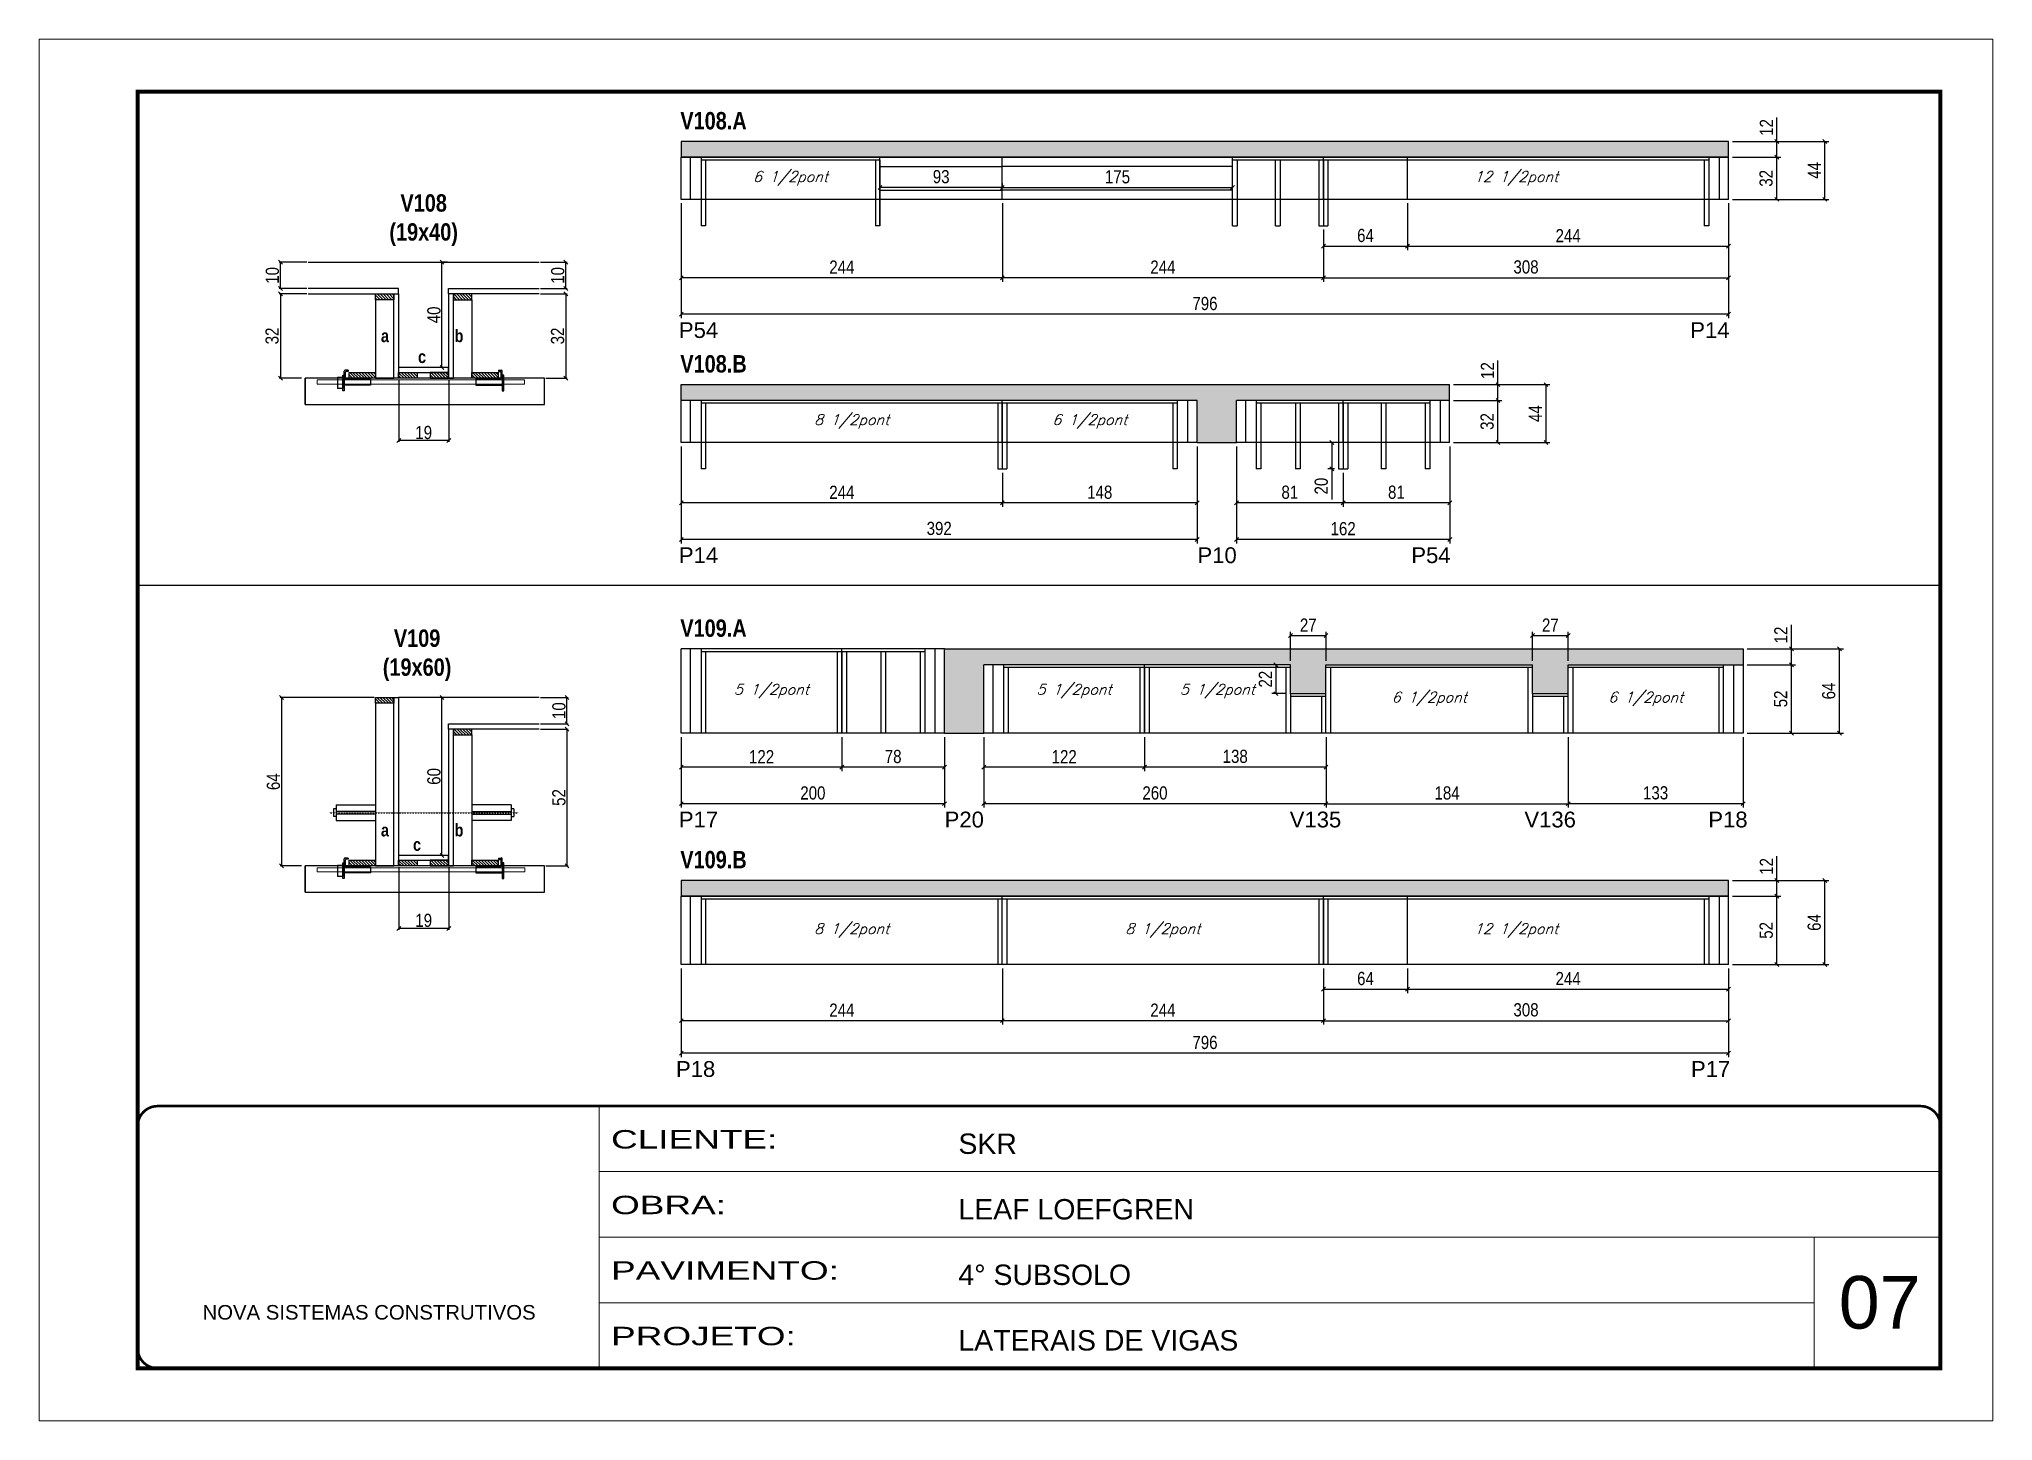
# Model space of a CAD drawing. Extents: x 3309 to 9590, y -2522 to 14608.
# Drawn here: x 6493 to 7978, y 12409 to 13459 of the extents above; entities that cross this region are included whole.
import ezdxf

# ---------------------------------------------------------------- set-up
doc = ezdxf.new("R2010")
doc.units = 0
for name, pattern in [('CONTINUO', [0]), ('DASHED', [0.75, 0.5, -0.25]), ('HIDDEN', [0.375, 0.25, -0.125])]:
    doc.linetypes.add(name, pattern=pattern)
for name, color, linetype in [('5', 5, 'Continuous'), ('barrote', 251, 'Continuous'), ('COTA', 241, 'Continuous'), ('detalhes', 4, 'Continuous'), ('NOMENCLATURA', 7, 'Continuous'), ('Painéis', 200, 'Continuous'), ('presilha', 1, 'Continuous'), ('SARR_2.2x10', 60, 'Continuous'), ('SARR_2.2x7', 40, 'Continuous'), ('SARR_3.5x7', 81, 'Continuous'), ('TENSOR', 3, 'Continuous'), ('texto', 7, 'Continuous')]:
    doc.layers.add(name, color=color, linetype=linetype)
for name, color, linetype, lineweight in [('CARIMBO', 255, 'Continuous', 9), ('CONCRETO', 251, 'Continuous', 25), ('Folhas', 255, 'Continuous', 9), ('SARRAFO DE PRESSAO', 251, 'DASHED', 9), ('SCO-___-LAJ', 2, 'Continuous', 0)]:
    doc.layers.add(name, color=color, linetype=linetype, lineweight=lineweight)
doc.styles.add('ARIAL', font='arial.ttf')
doc.styles.add('COTA TECNICA', font='techl___.ttf', dxfattribs={"height": 10})
doc.styles.add('COTA TECNICA 2X', font='techl___.ttf', dxfattribs={"height": 10})
doc.styles.add('Romans', font='romans.shx')
doc.styles.get("Standard").update_dxf_attribs({"font": 'arial.ttf'})
doc.styles.add('TECNICA', font='techb___.ttf', dxfattribs={"height": 10})
doc.styles.add('Tecnologia', font='')
doc.styles.get('Tecnologia').set_extended_font_data('Forgotten Futurist')
doc.dimstyles.new('PAINEL', dxfattribs={"dimtxt": 10, "dimasz": 3, "dimexe": 3, "dimexo": 3, "dimgap": 3, "dimtad": 1, "dimdec": 1, "dimzin": 12, "dimdsep": 46, "dimtxsty": 'COTA TECNICA', "dimblk1": 'OBLIQUE', "dimblk2": 'OBLIQUE', "dimsah": 1, "dimcen": 0.9, "dimclrd": 4, "dimclre": 4, "dimclrt": 240, "dimadec": 1, "dimazin": 3, "dimtfac": 1, "dimtdec": 1, "dimtmove": 0, "dimatfit": 3, "dimfxl": 1, "dimtolj": 1, "dimtzin": 12, "dimarcsym": 0})
doc.dimstyles.new('SECAO', dxfattribs={"dimscale": 0.333333, "dimtxt": 5, "dimasz": 9, "dimexe": 3, "dimexo": 3, "dimgap": 3, "dimtad": 1, "dimdec": 1, "dimlfac": 0.5, "dimzin": 12, "dimdsep": 46, "dimtxsty": 'COTA TECNICA 2X', "dimblk1": 'OBLIQUE', "dimblk2": 'OBLIQUE', "dimsah": 1, "dimcen": 0.9, "dimclrd": 4, "dimclre": 4, "dimclrt": 240, "dimadec": 1, "dimazin": 3, "dimtfac": 1, "dimtdec": 1, "dimtmove": 0, "dimatfit": 3, "dimfxl": 1, "dimtolj": 1, "dimtzin": 12, "dimarcsym": 0})
pattern_1 = [(135, (40001.7104, -110310.5054), (-1.122532015, -1.122532015), [])]
pattern_2 = [(135, (40001.7104, -110681.1926), (-1.122532015, -1.122532015), [])]

msp = doc.modelspace()

# ---------------------------------------------------------------- texts
at = {"layer": '5', "linetype": 'Continuous'}
for s, rotation, p in [('P54', 0.00004, (6979.17, 13232.18)), ('P14', 0.00004, (7747.85, 13232.18)), ('P14', 0.00004, (6979.17, 13061.11)), ('P10', 0.00004, (7373.31, 13061.11)), ('P54', 0.00004, (7535.85, 13061.11)), ('P17', 0.00004, (6979.17, 12860.26)), ('P20', 0.00004, (7181.14, 12860.26)), ('V135', 0.00004, (7443.43, 12860.26)), ('V136', 0.00004, (7621.79, 12860.26)), ('P18', 0.00004, (7761.58, 12860.26)), ('P18', 359.99996, (6976.96, 12670.7)), ('P17', 359.99996, (7748.4, 12670.7))]:
    msp.add_text(s, height=12, rotation=rotation, dxfattribs=at).set_placement(p)
at = {"layer": 'CARIMBO', "style": 'ARIAL'}
msp.add_text('07', height=40, dxfattribs=at).set_placement((7860.73, 12479.43))
at = {"layer": 'detalhes', "style": 'TECNICA'}
for s, p in [('a', (6752.7, 13229)), ('b', (6808.67, 13228.99)), ('c', (6780.88, 13213.14)), ('a', (6752.7, 12853.42)), ('b', (6808.67, 12853.4)), ('c', (6777.06, 12842.45))]:
    msp.add_text(s, height=9.6, dxfattribs=at).set_placement(p)
at = {"layer": 'NOMENCLATURA', "style": 'TECNICA'}
for s, p in [('V108.A', (6980.25, 13390.66)), ('V108.B', (6980.25, 13205.93)), ('V109.A', (6980.25, 13005.08)), ('V109.B', (6980.25, 12829.18))]:
    msp.add_text(s, height=13.2, dxfattribs=at).set_placement(p)
at = {"layer": 'NOMENCLATURA', "char_height": 13.2, "attachment_point": 2, "style": 'TECNICA'}
for s, insert in [('V108\\P(19x40)', (6785.17, 13341.36)), ('V109\\P(19x60)', (6780.17, 13010.67))]:
    msp.add_mtext_dynamic_manual_height_columns(s, width=300.2766, gutter_width=1, heights=[0], dxfattribs=dict(at, insert=insert))
at = {"layer": 'texto', "color": 2, "char_height": 8, "attachment_point": 5, "style": 'Romans'}
for s, insert in [('{\\Q19;\\C256;6 1/2pont}', (7063.96, 13353.47)), ('{\\Q19;\\C256;12 1/2pont}', (7615.46, 13353.47)), ('{\\Q19;\\C256;8 1/2pont}', (7110.46, 13168.74)), ('{\\Q19;\\C256;6 1/2pont}', (7291.46, 13168.74)), ('{\\Q19;\\C256;5 1/2pont}', (7049.46, 12963.89)), ('{\\Q19;\\C256;5 1/2pont}', (7279.46, 12963.89)), ('{\\Q19;\\C256;5 1/2pont}', (7388.46, 12963.89)), ('{\\Q19;\\C256;6 1/2pont}', (7549.46, 12957.89)), ('{\\Q19;\\C256;6 1/2pont}', (7713.96, 12957.89)), ('{\\Q19;\\C256;8 1/2pont}', (7110.46, 12781.99)), ('{\\Q19;\\C256;8 1/2pont}', (7346.96, 12781.99)), ('{\\Q19;\\C256;12 1/2pont}', (7615.46, 12781.99))]:
    msp.add_mtext(s, dxfattribs=dict(at, insert=insert))

# ---------------------------------------------------------------- blocks, each defined once
blk = doc.blocks.new('9999999999')
at = {"color": 30, "linetype": 'CONTINUO'}
for p, q in [((98564.6, 34230.2), (98564.6, 34429.4)), ((98564.6, 34379.6), (99584, 34379.6)), ((98564.6, 34329.8), (99488, 34329.8)), ((99584, 34329.8), (99488, 34329.8)), ((99488, 34329.8), (99488, 34230.2)), ((98564.6, 34280), (99488, 34280))]:
    blk.add_line(p, q, dxfattribs=at)
at = {"color": 30, "linetype": 'CONTINUO', "const_width": 2}
blk.add_lwpolyline([(99584, 34230.2), (99584, 34414.4, 0.414214), (99569, 34429.4), (98229, 34429.4, 0.414214), (98214, 34414.4), (98214, 34245.2, 0.414214), (98229, 34230.2), (99584, 34230.2)], format="xyb", dxfattribs=at)
at = {"layer": 'Folhas'}
blk.add_lwpolyline([(98139, 34190.2), (99624, 34190.2), (99624, 35240.2), (98139, 35240.2)], close=True, dxfattribs=at)
at = {"layer": 'Folhas', "color": 30, "const_width": 3}
blk.add_lwpolyline([(98214, 34230.2), (99584, 34230.2), (99584, 35200.2), (98214, 35200.2)], close=True, dxfattribs=at)
at = {"color": 7, "linetype": 'Continuous', "ltscale": 5, "style": 'ARIAL'}
for s, height, p in [('SKR', 15.48, (98837.7, 34393.1)), ('LEAF LOEFGREN', 15.483, (98837.7, 34343.3)), ('4° SUBSOLO', 15.48, (98837.7, 34293.5)), ('NOVA SISTEMAS CONSTRUTIVOS', 11.059, (98263.2, 34267.2)), ('LATERAIS DE VIGAS', 15.483, (98837.7, 34243.7))]:
    blk.add_text(s, height=height, dxfattribs=at).set_placement(p)
at = {"layer": 'Folhas', "color": 7, "style": 'Tecnologia', "width": 1.5}
for s, p in [('CLIENTE:', (98573.7, 34397.2)), ('OBRA:', (98573.7, 34347.3)), ('PAVIMENTO:', (98573.7, 34297.5)), ('PROJETO:', (98573.7, 34247.7))]:
    blk.add_text(s, height=14, dxfattribs=at).set_placement(p)
blk = doc.blocks.new('_Oblique')
at = {"color": 0, "linetype": 'ByBlock', "lineweight": -2}
blk.add_line((-0.5, -0.5), (0.5, 0.5), dxfattribs=at)
blk = doc.blocks.new('*D156')
at = {"layer": 'COTA', "color": 4, "lineweight": -2, "transparency": 16777216}
for p, q in [((6766.2, 13200.7), (6766.2, 13153.2)), ((6804.2, 13200.7), (6804.2, 13153.2)), ((6804.2, 13154.2), (6766.2, 13154.2))]:
    blk.add_line(p, q, dxfattribs=at)
at = {"layer": 'Defpoints', "color": 0, "transparency": 16777216}
for p in [(6766.2, 13201.7), (6804.2, 13201.7), (6766.2, 13154.2)]:
    blk.add_point(p, dxfattribs=at)
at = {"layer": 'COTA', "color": 4, "lineweight": -2, "transparency": 16777216, "xscale": 3, "yscale": 3, "zscale": 3, "rotation": 180}
blk.add_blockref('_Oblique', (6766.2, 13154.2), dxfattribs=at)
at = {"layer": 'COTA', "color": 4, "lineweight": -2, "transparency": 16777216, "xscale": 3, "yscale": 3, "zscale": 3}
blk.add_blockref('_Oblique', (6804.2, 13154.2), dxfattribs=at)
at = {"layer": 'COTA', "color": 240, "transparency": 16777216, "insert": (6785.2, 13160.3), "char_height": 10, "attachment_point": 5, "style": 'COTA TECNICA 2X'}
blk.add_mtext('\\A1;19', dxfattribs=at)
blk = doc.blocks.new('PRESILHA METÁLICA 1')
at = {"layer": 'presilha'}
for p, q in [((0, 13), (6, 13)), ((0, 13), (0, 0)), ((6, 0), (0, 0)), ((6, 15.5), (7.5, 15.5)), ((6, -2.5), (6, 15.5)), ((6, 13), (6, 0)), ((7.5, 10.6), (7.5, 19.9)), ((7.5, 15.5), (7.5, -2.5)), ((37.5, 4.1), (7.5, 4.1)), ((12, 21), (8.6, 21)), ((9, 11.6), (9, 18.9)), ((12, 19.5), (9.6, 19.5)), ((37.5, 11), (9.6, 11)), ((12, 21), (12, 19.5)), ((37.5, 11), (37.5, 4.1)), ((7.5, -2.5), (6, -2.5))]:
    blk.add_line(p, q, dxfattribs=at)
for centre, radius, start, end in [((8.6, 19.9), 1.14, 90, 180), ((9.6, 18.9), 0.57, 90, 180), ((9.6, 11.6), 0.57, 180, 270)]:
    blk.add_arc(centre, radius, start, end, dxfattribs=at)
blk = doc.blocks.new('PRESILHA METÁLICA 2')
at = {"layer": 'presilha'}
for p, q in [((-5.2, 23.5), (-5.2, 22)), ((-5.2, 23.5), (-1.9, 23.5)), ((-0.8, 14.6), (-0.8, 22.4)), ((-30.8, 13.5), (-30.8, 6.6)), ((-30.8, 13.5), (-2.8, 13.5)), ((-30.8, 6.6), (-0.8, 6.6)), ((-5.2, 22), (-2.8, 22)), ((-2.2, 14.1), (-2.2, 21.4)), ((0.8, 18), (-0.8, 18)), ((-0.8, 18), (-0.8, 0)), ((-0.8, 0), (0.8, 0)), ((0.8, 0), (0.8, 18))]:
    blk.add_line(p, q, dxfattribs=at)
for centre, radius, start, end in [((-1.9, 22.4), 1.14, 0, 90), ((-2.8, 21.4), 0.57, 0, 90), ((-2.8, 14.1), 0.57, 270, 0)]:
    blk.add_arc(centre, radius, start, end, dxfattribs=at)
blk = doc.blocks.new('*D157')
at = {"layer": 'COTA', "color": 4, "lineweight": -2, "transparency": 16777216}
for p, q in [((6873.9, 13265.7), (6894.2, 13265.7)), ((6893.2, 13265.7), (6893.2, 13201.7)), ((6878, 13201.7), (6894.2, 13201.7))]:
    blk.add_line(p, q, dxfattribs=at)
at = {"layer": 'Defpoints', "color": 0, "transparency": 16777216}
for p in [(6872.9, 13265.7), (6877, 13201.7), (6893.2, 13201.7)]:
    blk.add_point(p, dxfattribs=at)
at = {"layer": 'COTA', "color": 4, "lineweight": -2, "transparency": 16777216, "xscale": 3, "yscale": 3, "zscale": 3}
for p, rotation in [((6893.2, 13265.7), 90), ((6893.2, 13201.7), 270)]:
    blk.add_blockref('_Oblique', p, dxfattribs=dict(at, rotation=rotation))
at = {"layer": 'COTA', "color": 240, "transparency": 16777216, "insert": (6887, 13233.7), "char_height": 10, "attachment_point": 5, "rotation": 90, "style": 'COTA TECNICA 2X'}
blk.add_mtext('\\A1;32', dxfattribs=at)
blk = doc.blocks.new('*D158')
at = {"layer": 'COTA', "color": 4, "lineweight": -2, "transparency": 16777216}
for p, q in [((6873.9, 13289.7), (6894.2, 13289.7)), ((6893.2, 13269.7), (6893.2, 13289.7)), ((6873.9, 13269.7), (6894.2, 13269.7))]:
    blk.add_line(p, q, dxfattribs=at)
at = {"layer": 'Defpoints', "color": 0, "transparency": 16777216}
for p in [(6872.9, 13289.7), (6893.2, 13289.7), (6872.9, 13269.7)]:
    blk.add_point(p, dxfattribs=at)
at = {"layer": 'COTA', "color": 4, "lineweight": -2, "transparency": 16777216, "xscale": 3, "yscale": 3, "zscale": 3}
for p, rotation in [((6893.2, 13289.7), 90), ((6893.2, 13269.7), 270)]:
    blk.add_blockref('_Oblique', p, dxfattribs=dict(at, rotation=rotation))
at = {"layer": 'COTA', "color": 240, "transparency": 16777216, "insert": (6887.1, 13279.7), "char_height": 10, "attachment_point": 5, "rotation": 90, "style": 'COTA TECNICA 2X'}
blk.add_mtext('\\A1;10', dxfattribs=at)
blk = doc.blocks.new('*D159')
at = {"layer": 'COTA', "color": 4, "lineweight": -2, "transparency": 16777216}
for p, q in [((6696.5, 13265.7), (6675.3, 13265.7)), ((6676.3, 13265.7), (6676.3, 13201.7)), ((6692.4, 13201.7), (6675.3, 13201.7))]:
    blk.add_line(p, q, dxfattribs=at)
at = {"layer": 'Defpoints', "color": 0, "transparency": 16777216}
for p in [(6697.5, 13265.7), (6676.3, 13201.7), (6693.4, 13201.7)]:
    blk.add_point(p, dxfattribs=at)
at = {"layer": 'COTA', "color": 4, "lineweight": -2, "transparency": 16777216, "xscale": 3, "yscale": 3, "zscale": 3}
for p, rotation in [((6676.3, 13265.7), 90), ((6676.3, 13201.7), 270)]:
    blk.add_blockref('_Oblique', p, dxfattribs=dict(at, rotation=rotation))
at = {"layer": 'COTA', "color": 240, "transparency": 16777216, "insert": (6670, 13233.7), "char_height": 10, "attachment_point": 5, "rotation": 90, "style": 'COTA TECNICA 2X'}
blk.add_mtext('\\A1;32', dxfattribs=at)
blk = doc.blocks.new('*D160')
at = {"layer": 'COTA', "color": 4, "lineweight": -2, "transparency": 16777216}
for p, q in [((6803.2, 13289.7), (6798.1, 13289.7)), ((6799.1, 13209.7), (6799.1, 13289.7)), ((6803.2, 13209.7), (6798.1, 13209.7))]:
    blk.add_line(p, q, dxfattribs=at)
at = {"layer": 'Defpoints', "color": 0, "transparency": 16777216}
for p in [(6799.1, 13289.7), (6804.2, 13289.7), (6804.2, 13209.7)]:
    blk.add_point(p, dxfattribs=at)
at = {"layer": 'COTA', "color": 4, "lineweight": -2, "transparency": 16777216, "xscale": 3, "yscale": 3, "zscale": 3}
for p, rotation in [((6799.1, 13289.7), 90), ((6799.1, 13209.7), 270)]:
    blk.add_blockref('_Oblique', p, dxfattribs=dict(at, rotation=rotation))
at = {"layer": 'COTA', "color": 240, "transparency": 16777216, "insert": (6793, 13249.7), "char_height": 10, "attachment_point": 5, "rotation": 90, "style": 'COTA TECNICA 2X'}
blk.add_mtext('\\A1;40', dxfattribs=at)
blk = doc.blocks.new('*D161')
at = {"layer": 'COTA', "color": 4, "lineweight": -2, "transparency": 16777216}
for p, q in [((6696.5, 13289.7), (6675.3, 13289.7)), ((6676.3, 13269.7), (6676.3, 13289.7)), ((6696.5, 13269.7), (6675.3, 13269.7))]:
    blk.add_line(p, q, dxfattribs=at)
at = {"layer": 'Defpoints', "color": 0, "transparency": 16777216}
for p in [(6676.3, 13289.7), (6697.5, 13289.7), (6697.5, 13269.7)]:
    blk.add_point(p, dxfattribs=at)
at = {"layer": 'COTA', "color": 4, "lineweight": -2, "transparency": 16777216, "xscale": 3, "yscale": 3, "zscale": 3}
for p, rotation in [((6676.3, 13289.7), 90), ((6676.3, 13269.7), 270)]:
    blk.add_blockref('_Oblique', p, dxfattribs=dict(at, rotation=rotation))
at = {"layer": 'COTA', "color": 240, "transparency": 16777216, "insert": (6670.2, 13279.7), "char_height": 10, "attachment_point": 5, "rotation": 90, "style": 'COTA TECNICA 2X'}
blk.add_mtext('\\A1;10', dxfattribs=at)
blk = doc.blocks.new('*D162')
at = {"layer": 'COTA', "color": 4, "linetype": 'ByBlock', "lineweight": -2, "transparency": 16777216}
for p, q in [((7225, 13334.5), (7225, 13274.9)), ((7469, 13314.5), (7469, 13274.9)), ((7469, 13277.9), (7225, 13277.9))]:
    blk.add_line(p, q, dxfattribs=at)
at = {"layer": 'Defpoints', "color": 0, "linetype": 'ByBlock', "transparency": 16777216}
for p in [(7225, 13337.5), (7469, 13317.5), (7225, 13277.9)]:
    blk.add_point(p, dxfattribs=at)
at = {"layer": 'COTA', "color": 4, "linetype": 'ByBlock', "lineweight": -2, "transparency": 16777216, "xscale": 3, "yscale": 3, "zscale": 3, "rotation": 180}
blk.add_blockref('_Oblique', (7225, 13277.9), dxfattribs=at)
at = {"layer": 'COTA', "color": 4, "linetype": 'ByBlock', "lineweight": -2, "transparency": 16777216, "xscale": 3, "yscale": 3, "zscale": 3}
blk.add_blockref('_Oblique', (7469, 13277.9), dxfattribs=at)
at = {"layer": 'COTA', "color": 240, "linetype": 'ByBlock', "transparency": 16777216, "insert": (7347, 13286), "char_height": 10, "attachment_point": 5, "style": 'COTA TECNICA'}
blk.add_mtext('\\A1;244', dxfattribs=at)
blk = doc.blocks.new('*D163')
at = {"layer": 'COTA', "color": 4, "linetype": 'ByBlock', "lineweight": -2, "transparency": 16777216}
for p, q in [((6981, 13334.5), (6981, 13274.9)), ((7225, 13334.5), (7225, 13274.9)), ((7225, 13277.9), (6981, 13277.9))]:
    blk.add_line(p, q, dxfattribs=at)
at = {"layer": 'Defpoints', "color": 0, "linetype": 'ByBlock', "transparency": 16777216}
for p in [(6981, 13337.5), (7225, 13337.5), (6981, 13277.9)]:
    blk.add_point(p, dxfattribs=at)
at = {"layer": 'COTA', "color": 4, "linetype": 'ByBlock', "lineweight": -2, "transparency": 16777216, "xscale": 3, "yscale": 3, "zscale": 3, "rotation": 180}
blk.add_blockref('_Oblique', (6981, 13277.9), dxfattribs=at)
at = {"layer": 'COTA', "color": 4, "linetype": 'ByBlock', "lineweight": -2, "transparency": 16777216, "xscale": 3, "yscale": 3, "zscale": 3}
blk.add_blockref('_Oblique', (7225, 13277.9), dxfattribs=at)
at = {"layer": 'COTA', "color": 240, "linetype": 'ByBlock', "transparency": 16777216, "insert": (7103, 13286), "char_height": 10, "attachment_point": 5, "style": 'COTA TECNICA'}
blk.add_mtext('\\A1;244', dxfattribs=at)
blk = doc.blocks.new('*D164')
at = {"layer": 'COTA', "color": 4, "linetype": 'ByBlock', "lineweight": -2, "transparency": 16777216}
for p, q in [((6981, 13334.5), (6981, 13247.2)), ((7777, 13334.5), (7777, 13247.2)), ((7777, 13250.2), (6981, 13250.2))]:
    blk.add_line(p, q, dxfattribs=at)
at = {"layer": 'Defpoints', "color": 0, "linetype": 'ByBlock', "transparency": 16777216}
for p in [(6981, 13337.5), (7777, 13337.5), (6981, 13250.2)]:
    blk.add_point(p, dxfattribs=at)
at = {"layer": 'COTA', "color": 4, "linetype": 'ByBlock', "lineweight": -2, "transparency": 16777216, "xscale": 3, "yscale": 3, "zscale": 3, "rotation": 180}
blk.add_blockref('_Oblique', (6981, 13250.2), dxfattribs=at)
at = {"layer": 'COTA', "color": 4, "linetype": 'ByBlock', "lineweight": -2, "transparency": 16777216, "xscale": 3, "yscale": 3, "zscale": 3}
blk.add_blockref('_Oblique', (7777, 13250.2), dxfattribs=at)
at = {"layer": 'COTA', "color": 240, "linetype": 'ByBlock', "transparency": 16777216, "insert": (7379, 13258.3), "char_height": 10, "attachment_point": 5, "style": 'COTA TECNICA'}
blk.add_mtext('\\A1;796', dxfattribs=at)
blk = doc.blocks.new('*D165')
at = {"layer": 'COTA', "color": 4, "lineweight": -2, "transparency": 16777216}
for p, q in [((7780, 13369.5), (7816.7, 13369.5)), ((7813.7, 13337.5), (7813.7, 13369.5)), ((7780, 13337.5), (7816.7, 13337.5))]:
    blk.add_line(p, q, dxfattribs=at)
at = {"layer": 'Defpoints', "color": 0, "transparency": 16777216}
for p in [(7777, 13369.5), (7813.7, 13369.5), (7777, 13337.5)]:
    blk.add_point(p, dxfattribs=at)
at = {"layer": 'COTA', "color": 4, "lineweight": -2, "transparency": 16777216, "xscale": 3, "yscale": 3, "zscale": 3}
for p, rotation in [((7813.7, 13369.5), 90), ((7813.7, 13337.5), 270)]:
    blk.add_blockref('_Oblique', p, dxfattribs=dict(at, rotation=rotation))
at = {"layer": 'COTA', "color": 240, "transparency": 16777216, "insert": (7805.5, 13353.5), "char_height": 10, "attachment_point": 5, "rotation": 90, "style": 'COTA TECNICA'}
blk.add_mtext('\\A1;32', dxfattribs=at)
blk = doc.blocks.new('*D166')
at = {"layer": 'COTA', "color": 4, "lineweight": -2, "transparency": 16777216}
for p, q in [((7813.7, 13381.5), (7813.7, 13399.8)), ((7780, 13381.5), (7816.7, 13381.5)), ((7813.7, 13369.5), (7813.7, 13381.5)), ((7780, 13369.5), (7816.7, 13369.5))]:
    blk.add_line(p, q, dxfattribs=at)
at = {"layer": 'Defpoints', "color": 0, "transparency": 16777216}
for p in [(7777, 13381.5), (7813.7, 13381.5), (7777, 13369.5)]:
    blk.add_point(p, dxfattribs=at)
at = {"layer": 'COTA', "color": 4, "lineweight": -2, "transparency": 16777216, "xscale": 3, "yscale": 3, "zscale": 3}
for p, rotation in [((7813.7, 13381.5), 90), ((7813.7, 13369.5), 270)]:
    blk.add_blockref('_Oblique', p, dxfattribs=dict(at, rotation=rotation))
at = {"layer": 'COTA', "color": 240, "transparency": 16777216, "insert": (7805.7, 13392.1), "char_height": 10, "attachment_point": 5, "rotation": 90, "style": 'COTA TECNICA'}
blk.add_mtext('\\A1;12', dxfattribs=at)
blk = doc.blocks.new('*D167')
at = {"layer": 'COTA', "color": 4, "lineweight": -2, "transparency": 16777216}
for p, q in [((7780, 13381.5), (7853.2, 13381.5)), ((7850.2, 13337.5), (7850.2, 13381.5)), ((7780, 13337.5), (7853.2, 13337.5))]:
    blk.add_line(p, q, dxfattribs=at)
at = {"layer": 'Defpoints', "color": 0, "transparency": 16777216}
for p in [(7777, 13381.5), (7850.2, 13381.5), (7777, 13337.5)]:
    blk.add_point(p, dxfattribs=at)
at = {"layer": 'COTA', "color": 4, "lineweight": -2, "transparency": 16777216, "xscale": 3, "yscale": 3, "zscale": 3}
for p, rotation in [((7850.2, 13381.5), 90), ((7850.2, 13337.5), 270)]:
    blk.add_blockref('_Oblique', p, dxfattribs=dict(at, rotation=rotation))
at = {"layer": 'COTA', "color": 240, "transparency": 16777216, "insert": (7842.1, 13359.5), "char_height": 10, "attachment_point": 5, "rotation": 90, "style": 'COTA TECNICA'}
blk.add_mtext('\\A1;44', dxfattribs=at)
blk = doc.blocks.new('*D168')
at = {"layer": 'COTA', "color": 4, "lineweight": -2, "transparency": 16777216}
for p, q in [((7777, 13334.5), (7777, 13274.9)), ((7469, 13314.5), (7469, 13274.9)), ((7469, 13277.9), (7777, 13277.9))]:
    blk.add_line(p, q, dxfattribs=at)
at = {"layer": 'Defpoints', "color": 0, "transparency": 16777216}
for p in [(7777, 13337.5), (7469, 13317.5), (7777, 13277.9)]:
    blk.add_point(p, dxfattribs=at)
at = {"layer": 'COTA', "color": 4, "lineweight": -2, "transparency": 16777216, "xscale": 3, "yscale": 3, "zscale": 3, "rotation": 180}
blk.add_blockref('_Oblique', (7469, 13277.9), dxfattribs=at)
at = {"layer": 'COTA', "color": 4, "lineweight": -2, "transparency": 16777216, "xscale": 3, "yscale": 3, "zscale": 3}
blk.add_blockref('_Oblique', (7777, 13277.9), dxfattribs=at)
at = {"layer": 'COTA', "color": 240, "transparency": 16777216, "insert": (7623, 13286.1), "char_height": 10, "attachment_point": 5, "style": 'COTA TECNICA'}
blk.add_mtext('\\A1;308', dxfattribs=at)
blk = doc.blocks.new('*D169')
at = {"layer": 'COTA', "color": 4, "lineweight": -2, "transparency": 16777216}
for p, q in [((7533, 13334.5), (7533, 13298.9)), ((7469, 13314.5), (7469, 13298.9)), ((7469, 13301.9), (7533, 13301.9))]:
    blk.add_line(p, q, dxfattribs=at)
at = {"layer": 'Defpoints', "color": 0, "transparency": 16777216}
for p in [(7533, 13337.5), (7469, 13317.5), (7533, 13301.9)]:
    blk.add_point(p, dxfattribs=at)
at = {"layer": 'COTA', "color": 4, "lineweight": -2, "transparency": 16777216, "xscale": 3, "yscale": 3, "zscale": 3, "rotation": 180}
blk.add_blockref('_Oblique', (7469, 13301.9), dxfattribs=at)
at = {"layer": 'COTA', "color": 4, "lineweight": -2, "transparency": 16777216, "xscale": 3, "yscale": 3, "zscale": 3}
blk.add_blockref('_Oblique', (7533, 13301.9), dxfattribs=at)
at = {"layer": 'COTA', "color": 240, "transparency": 16777216, "insert": (7501, 13310), "char_height": 10, "attachment_point": 5, "style": 'COTA TECNICA'}
blk.add_mtext('\\A1;64', dxfattribs=at)
blk = doc.blocks.new('*D170')
at = {"layer": 'COTA', "color": 4, "lineweight": -2, "transparency": 16777216}
for p, q in [((7533, 13334.5), (7533, 13298.9)), ((7777, 13334.5), (7777, 13298.9)), ((7533, 13301.9), (7777, 13301.9))]:
    blk.add_line(p, q, dxfattribs=at)
at = {"layer": 'Defpoints', "color": 0, "transparency": 16777216}
for p in [(7533, 13337.5), (7777, 13337.5), (7777, 13301.9)]:
    blk.add_point(p, dxfattribs=at)
at = {"layer": 'COTA', "color": 4, "lineweight": -2, "transparency": 16777216, "xscale": 3, "yscale": 3, "zscale": 3, "rotation": 180}
blk.add_blockref('_Oblique', (7533, 13301.9), dxfattribs=at)
at = {"layer": 'COTA', "color": 4, "lineweight": -2, "transparency": 16777216, "xscale": 3, "yscale": 3, "zscale": 3}
blk.add_blockref('_Oblique', (7777, 13301.9), dxfattribs=at)
at = {"layer": 'COTA', "color": 240, "transparency": 16777216, "insert": (7655, 13309.9), "char_height": 10, "attachment_point": 5, "style": 'COTA TECNICA'}
blk.add_mtext('\\A1;244', dxfattribs=at)
blk = doc.blocks.new('*D171')
at = {"layer": 'COTA', "color": 4, "lineweight": -2, "transparency": 16777216}
for p, q in [((7132, 13347.5), (7132, 13349.5)), ((7225, 13346.5), (7132, 13346.5)), ((7225, 13347.5), (7225, 13349.5))]:
    blk.add_line(p, q, dxfattribs=at)
at = {"layer": 'Defpoints', "color": 0, "transparency": 16777216}
for p in [(7132, 13346.5), (7132, 13344.5), (7225, 13344.5)]:
    blk.add_point(p, dxfattribs=at)
at = {"layer": 'COTA', "color": 4, "lineweight": -2, "transparency": 16777216, "xscale": 3, "yscale": 3, "zscale": 3, "rotation": 180}
blk.add_blockref('_Oblique', (7132, 13346.5), dxfattribs=at)
at = {"layer": 'COTA', "color": 4, "lineweight": -2, "transparency": 16777216, "xscale": 3, "yscale": 3, "zscale": 3}
blk.add_blockref('_Oblique', (7225, 13346.5), dxfattribs=at)
at = {"layer": 'COTA', "color": 240, "transparency": 16777216, "insert": (7178.5, 13354.7), "char_height": 10, "attachment_point": 5, "style": 'COTA TECNICA'}
blk.add_mtext('\\A1;93', dxfattribs=at)
blk = doc.blocks.new('*D172')
at = {"layer": 'COTA', "color": 4, "lineweight": -2, "transparency": 16777216}
for p, q in [((7225, 13347.5), (7225, 13349.5)), ((7225, 13346.5), (7400, 13346.5)), ((7400, 13347.5), (7400, 13349.5))]:
    blk.add_line(p, q, dxfattribs=at)
at = {"layer": 'Defpoints', "color": 0, "transparency": 16777216}
for p in [(7225, 13344.5), (7400, 13346.5), (7400, 13344.5)]:
    blk.add_point(p, dxfattribs=at)
at = {"layer": 'COTA', "color": 4, "lineweight": -2, "transparency": 16777216, "xscale": 3, "yscale": 3, "zscale": 3, "rotation": 180}
blk.add_blockref('_Oblique', (7225, 13346.5), dxfattribs=at)
at = {"layer": 'COTA', "color": 4, "lineweight": -2, "transparency": 16777216, "xscale": 3, "yscale": 3, "zscale": 3}
blk.add_blockref('_Oblique', (7400, 13346.5), dxfattribs=at)
at = {"layer": 'COTA', "color": 240, "transparency": 16777216, "insert": (7312.5, 13354.6), "char_height": 10, "attachment_point": 5, "style": 'COTA TECNICA'}
blk.add_mtext('\\A1;175', dxfattribs=at)
blk = doc.blocks.new('*D173')
at = {"layer": 'COTA', "color": 4, "linetype": 'ByBlock', "lineweight": -2, "transparency": 16777216}
for p, q in [((7373, 13149.7), (7373, 13103.8)), ((7225, 13129.7), (7225, 13103.8)), ((7373, 13106.8), (7225, 13106.8))]:
    blk.add_line(p, q, dxfattribs=at)
at = {"layer": 'Defpoints', "color": 0, "linetype": 'ByBlock', "transparency": 16777216}
for p in [(7373, 13152.7), (7225, 13132.7), (7225, 13106.8)]:
    blk.add_point(p, dxfattribs=at)
at = {"layer": 'COTA', "color": 4, "linetype": 'ByBlock', "lineweight": -2, "transparency": 16777216, "xscale": 3, "yscale": 3, "zscale": 3, "rotation": 180}
blk.add_blockref('_Oblique', (7225, 13106.8), dxfattribs=at)
at = {"layer": 'COTA', "color": 4, "linetype": 'ByBlock', "lineweight": -2, "transparency": 16777216, "xscale": 3, "yscale": 3, "zscale": 3}
blk.add_blockref('_Oblique', (7373, 13106.8), dxfattribs=at)
at = {"layer": 'COTA', "color": 240, "linetype": 'ByBlock', "transparency": 16777216, "insert": (7299, 13114.9), "char_height": 10, "attachment_point": 5, "style": 'COTA TECNICA'}
blk.add_mtext('\\A1;148', dxfattribs=at)
blk = doc.blocks.new('*D174')
at = {"layer": 'COTA', "color": 4, "linetype": 'ByBlock', "lineweight": -2, "transparency": 16777216}
for p, q in [((6981, 13149.7), (6981, 13103.8)), ((7225, 13129.7), (7225, 13103.8)), ((7225, 13106.8), (6981, 13106.8))]:
    blk.add_line(p, q, dxfattribs=at)
at = {"layer": 'Defpoints', "color": 0, "linetype": 'ByBlock', "transparency": 16777216}
for p in [(6981, 13152.7), (7225, 13132.7), (6981, 13106.8)]:
    blk.add_point(p, dxfattribs=at)
at = {"layer": 'COTA', "color": 4, "linetype": 'ByBlock', "lineweight": -2, "transparency": 16777216, "xscale": 3, "yscale": 3, "zscale": 3, "rotation": 180}
blk.add_blockref('_Oblique', (6981, 13106.8), dxfattribs=at)
at = {"layer": 'COTA', "color": 4, "linetype": 'ByBlock', "lineweight": -2, "transparency": 16777216, "xscale": 3, "yscale": 3, "zscale": 3}
blk.add_blockref('_Oblique', (7225, 13106.8), dxfattribs=at)
at = {"layer": 'COTA', "color": 240, "linetype": 'ByBlock', "transparency": 16777216, "insert": (7103, 13114.9), "char_height": 10, "attachment_point": 5, "style": 'COTA TECNICA'}
blk.add_mtext('\\A1;244', dxfattribs=at)
blk = doc.blocks.new('*D175')
at = {"layer": 'COTA', "color": 4, "linetype": 'ByBlock', "lineweight": -2, "transparency": 16777216}
for p, q in [((6981, 13149.7), (6981, 13076.1)), ((7373, 13149.7), (7373, 13076.1)), ((7373, 13079.1), (6981, 13079.1))]:
    blk.add_line(p, q, dxfattribs=at)
at = {"layer": 'Defpoints', "color": 0, "linetype": 'ByBlock', "transparency": 16777216}
for p in [(6981, 13152.7), (7373, 13152.7), (6981, 13079.1)]:
    blk.add_point(p, dxfattribs=at)
at = {"layer": 'COTA', "color": 4, "linetype": 'ByBlock', "lineweight": -2, "transparency": 16777216, "xscale": 3, "yscale": 3, "zscale": 3, "rotation": 180}
blk.add_blockref('_Oblique', (6981, 13079.1), dxfattribs=at)
at = {"layer": 'COTA', "color": 4, "linetype": 'ByBlock', "lineweight": -2, "transparency": 16777216, "xscale": 3, "yscale": 3, "zscale": 3}
blk.add_blockref('_Oblique', (7373, 13079.1), dxfattribs=at)
at = {"layer": 'COTA', "color": 240, "linetype": 'ByBlock', "transparency": 16777216, "insert": (7177, 13087.4), "char_height": 10, "attachment_point": 5, "style": 'COTA TECNICA'}
blk.add_mtext('\\A1;392', dxfattribs=at)
blk = doc.blocks.new('*D176')
at = {"layer": 'COTA', "color": 4, "linetype": 'ByBlock', "lineweight": -2, "transparency": 16777216}
for p, q in [((7565, 13149.7), (7565, 13103.8)), ((7484, 13129.7), (7484, 13103.8)), ((7565, 13106.8), (7484, 13106.8))]:
    blk.add_line(p, q, dxfattribs=at)
at = {"layer": 'Defpoints', "color": 0, "linetype": 'ByBlock', "transparency": 16777216}
for p in [(7565, 13152.7), (7484, 13132.7), (7484, 13106.8)]:
    blk.add_point(p, dxfattribs=at)
at = {"layer": 'COTA', "color": 4, "linetype": 'ByBlock', "lineweight": -2, "transparency": 16777216, "xscale": 3, "yscale": 3, "zscale": 3, "rotation": 180}
blk.add_blockref('_Oblique', (7484, 13106.8), dxfattribs=at)
at = {"layer": 'COTA', "color": 4, "linetype": 'ByBlock', "lineweight": -2, "transparency": 16777216, "xscale": 3, "yscale": 3, "zscale": 3}
blk.add_blockref('_Oblique', (7565, 13106.8), dxfattribs=at)
at = {"layer": 'COTA', "color": 240, "linetype": 'ByBlock', "transparency": 16777216, "insert": (7524.5, 13114.9), "char_height": 10, "attachment_point": 5, "style": 'COTA TECNICA'}
blk.add_mtext('\\A1;81', dxfattribs=at)
blk = doc.blocks.new('*D177')
at = {"layer": 'COTA', "color": 4, "linetype": 'ByBlock', "lineweight": -2, "transparency": 16777216}
for p, q in [((7403, 13149.7), (7403, 13103.8)), ((7484, 13129.7), (7484, 13103.8)), ((7484, 13106.8), (7403, 13106.8))]:
    blk.add_line(p, q, dxfattribs=at)
at = {"layer": 'Defpoints', "color": 0, "linetype": 'ByBlock', "transparency": 16777216}
for p in [(7403, 13152.7), (7484, 13132.7), (7403, 13106.8)]:
    blk.add_point(p, dxfattribs=at)
at = {"layer": 'COTA', "color": 4, "linetype": 'ByBlock', "lineweight": -2, "transparency": 16777216, "xscale": 3, "yscale": 3, "zscale": 3, "rotation": 180}
blk.add_blockref('_Oblique', (7403, 13106.8), dxfattribs=at)
at = {"layer": 'COTA', "color": 4, "linetype": 'ByBlock', "lineweight": -2, "transparency": 16777216, "xscale": 3, "yscale": 3, "zscale": 3}
blk.add_blockref('_Oblique', (7484, 13106.8), dxfattribs=at)
at = {"layer": 'COTA', "color": 240, "linetype": 'ByBlock', "transparency": 16777216, "insert": (7443.5, 13114.9), "char_height": 10, "attachment_point": 5, "style": 'COTA TECNICA'}
blk.add_mtext('\\A1;81', dxfattribs=at)
blk = doc.blocks.new('*D178')
at = {"layer": 'COTA', "color": 4, "linetype": 'ByBlock', "lineweight": -2, "transparency": 16777216}
for p, q in [((7403, 13149.7), (7403, 13076.1)), ((7565, 13149.7), (7565, 13076.1)), ((7565, 13079.1), (7403, 13079.1))]:
    blk.add_line(p, q, dxfattribs=at)
at = {"layer": 'Defpoints', "color": 0, "linetype": 'ByBlock', "transparency": 16777216}
for p in [(7403, 13152.7), (7565, 13152.7), (7403, 13079.1)]:
    blk.add_point(p, dxfattribs=at)
at = {"layer": 'COTA', "color": 4, "linetype": 'ByBlock', "lineweight": -2, "transparency": 16777216, "xscale": 3, "yscale": 3, "zscale": 3, "rotation": 180}
blk.add_blockref('_Oblique', (7403, 13079.1), dxfattribs=at)
at = {"layer": 'COTA', "color": 4, "linetype": 'ByBlock', "lineweight": -2, "transparency": 16777216, "xscale": 3, "yscale": 3, "zscale": 3}
blk.add_blockref('_Oblique', (7565, 13079.1), dxfattribs=at)
at = {"layer": 'COTA', "color": 240, "linetype": 'ByBlock', "transparency": 16777216, "insert": (7484, 13087.2), "char_height": 10, "attachment_point": 5, "style": 'COTA TECNICA'}
blk.add_mtext('\\A1;162', dxfattribs=at)
blk = doc.blocks.new('*D179')
at = {"layer": 'COTA', "color": 4, "lineweight": -2, "transparency": 16777216}
for p, q in [((7568, 13184.7), (7604.7, 13184.7)), ((7601.7, 13152.7), (7601.7, 13184.7)), ((7568, 13152.7), (7604.7, 13152.7))]:
    blk.add_line(p, q, dxfattribs=at)
at = {"layer": 'Defpoints', "color": 0, "transparency": 16777216}
for p in [(7565, 13184.7), (7601.7, 13184.7), (7565, 13152.7)]:
    blk.add_point(p, dxfattribs=at)
at = {"layer": 'COTA', "color": 4, "lineweight": -2, "transparency": 16777216, "xscale": 3, "yscale": 3, "zscale": 3}
for p, rotation in [((7601.7, 13184.7), 90), ((7601.7, 13152.7), 270)]:
    blk.add_blockref('_Oblique', p, dxfattribs=dict(at, rotation=rotation))
at = {"layer": 'COTA', "color": 240, "transparency": 16777216, "insert": (7593.5, 13168.7), "char_height": 10, "attachment_point": 5, "rotation": 90, "style": 'COTA TECNICA'}
blk.add_mtext('\\A1;32', dxfattribs=at)
blk = doc.blocks.new('*D180')
at = {"layer": 'COTA', "color": 4, "lineweight": -2, "transparency": 16777216}
for p, q in [((7601.7, 13196.7), (7601.7, 13215.1)), ((7568, 13196.7), (7604.7, 13196.7)), ((7601.7, 13184.7), (7601.7, 13196.7)), ((7568, 13184.7), (7604.7, 13184.7))]:
    blk.add_line(p, q, dxfattribs=at)
at = {"layer": 'Defpoints', "color": 0, "transparency": 16777216}
for p in [(7565, 13196.7), (7601.7, 13196.7), (7565, 13184.7)]:
    blk.add_point(p, dxfattribs=at)
at = {"layer": 'COTA', "color": 4, "lineweight": -2, "transparency": 16777216, "xscale": 3, "yscale": 3, "zscale": 3}
for p, rotation in [((7601.7, 13196.7), 90), ((7601.7, 13184.7), 270)]:
    blk.add_blockref('_Oblique', p, dxfattribs=dict(at, rotation=rotation))
at = {"layer": 'COTA', "color": 240, "transparency": 16777216, "insert": (7593.7, 13207.4), "char_height": 10, "attachment_point": 5, "rotation": 90, "style": 'COTA TECNICA'}
blk.add_mtext('\\A1;12', dxfattribs=at)
blk = doc.blocks.new('*D181')
at = {"layer": 'COTA', "color": 4, "lineweight": -2, "transparency": 16777216}
for p, q in [((7568, 13196.7), (7641.2, 13196.7)), ((7638.2, 13152.7), (7638.2, 13196.7)), ((7568, 13152.7), (7641.2, 13152.7))]:
    blk.add_line(p, q, dxfattribs=at)
at = {"layer": 'Defpoints', "color": 0, "transparency": 16777216}
for p in [(7565, 13196.7), (7638.2, 13196.7), (7565, 13152.7)]:
    blk.add_point(p, dxfattribs=at)
at = {"layer": 'COTA', "color": 4, "lineweight": -2, "transparency": 16777216, "xscale": 3, "yscale": 3, "zscale": 3}
for p, rotation in [((7638.2, 13196.7), 90), ((7638.2, 13152.7), 270)]:
    blk.add_blockref('_Oblique', p, dxfattribs=dict(at, rotation=rotation))
at = {"layer": 'COTA', "color": 240, "transparency": 16777216, "insert": (7630.1, 13174.7), "char_height": 10, "attachment_point": 5, "rotation": 90, "style": 'COTA TECNICA'}
blk.add_mtext('\\A1;44', dxfattribs=at)
blk = doc.blocks.new('*D182')
at = {"layer": 'COTA', "color": 4, "lineweight": -2, "transparency": 16777216}
for p, q in [((6766.2, 12830), (6766.2, 12782.5)), ((6804.2, 12830), (6804.2, 12782.5)), ((6804.2, 12783.5), (6766.2, 12783.5))]:
    blk.add_line(p, q, dxfattribs=at)
at = {"layer": 'Defpoints', "color": 0, "transparency": 16777216}
for p in [(6766.2, 12831), (6804.2, 12831), (6766.2, 12783.5)]:
    blk.add_point(p, dxfattribs=at)
at = {"layer": 'COTA', "color": 4, "lineweight": -2, "transparency": 16777216, "xscale": 3, "yscale": 3, "zscale": 3, "rotation": 180}
blk.add_blockref('_Oblique', (6766.2, 12783.5), dxfattribs=at)
at = {"layer": 'COTA', "color": 4, "lineweight": -2, "transparency": 16777216, "xscale": 3, "yscale": 3, "zscale": 3}
blk.add_blockref('_Oblique', (6804.2, 12783.5), dxfattribs=at)
at = {"layer": 'COTA', "color": 240, "transparency": 16777216, "insert": (6785.2, 12789.6), "char_height": 10, "attachment_point": 5, "style": 'COTA TECNICA 2X'}
blk.add_mtext('\\A1;19', dxfattribs=at)
blk = doc.blocks.new('*D183')
at = {"layer": 'COTA', "color": 4, "lineweight": -2, "transparency": 16777216}
for p, q in [((6747.6, 12959), (6676.1, 12959)), ((6677.1, 12959), (6677.1, 12831)), ((6692.4, 12831), (6676.1, 12831))]:
    blk.add_line(p, q, dxfattribs=at)
at = {"layer": 'Defpoints', "color": 0, "transparency": 16777216}
for p in [(6748.6, 12959), (6677.1, 12831), (6693.4, 12831)]:
    blk.add_point(p, dxfattribs=at)
at = {"layer": 'COTA', "color": 4, "lineweight": -2, "transparency": 16777216, "xscale": 3, "yscale": 3, "zscale": 3}
for p, rotation in [((6677.1, 12959), 90), ((6677.1, 12831), 270)]:
    blk.add_blockref('_Oblique', p, dxfattribs=dict(at, rotation=rotation))
at = {"layer": 'COTA', "color": 240, "transparency": 16777216, "insert": (6671, 12895), "char_height": 10, "attachment_point": 5, "rotation": 90, "style": 'COTA TECNICA 2X'}
blk.add_mtext('\\A1;64', dxfattribs=at)
blk = doc.blocks.new('*D184')
at = {"layer": 'COTA', "color": 4, "lineweight": -2, "transparency": 16777216}
for p, q in [((6873.9, 12935), (6895.1, 12935)), ((6894.1, 12935), (6894.1, 12831)), ((6878, 12831), (6895.1, 12831))]:
    blk.add_line(p, q, dxfattribs=at)
at = {"layer": 'Defpoints', "color": 0, "transparency": 16777216}
for p in [(6872.9, 12935), (6877, 12831), (6894.1, 12831)]:
    blk.add_point(p, dxfattribs=at)
at = {"layer": 'COTA', "color": 4, "lineweight": -2, "transparency": 16777216, "xscale": 3, "yscale": 3, "zscale": 3}
for p, rotation in [((6894.1, 12935), 90), ((6894.1, 12831), 270)]:
    blk.add_blockref('_Oblique', p, dxfattribs=dict(at, rotation=rotation))
at = {"layer": 'COTA', "color": 240, "transparency": 16777216, "insert": (6888, 12883), "char_height": 10, "attachment_point": 5, "rotation": 90, "style": 'COTA TECNICA 2X'}
blk.add_mtext('\\A1;52', dxfattribs=at)
blk = doc.blocks.new('*D185')
at = {"layer": 'COTA', "color": 4, "lineweight": -2, "transparency": 16777216}
for p, q in [((6803.2, 12959), (6798.1, 12959)), ((6799.1, 12839), (6799.1, 12959)), ((6803.2, 12839), (6798.1, 12839))]:
    blk.add_line(p, q, dxfattribs=at)
at = {"layer": 'Defpoints', "color": 0, "transparency": 16777216}
for p in [(6799.1, 12959), (6804.2, 12959), (6804.2, 12839)]:
    blk.add_point(p, dxfattribs=at)
at = {"layer": 'COTA', "color": 4, "lineweight": -2, "transparency": 16777216, "xscale": 3, "yscale": 3, "zscale": 3}
for p, rotation in [((6799.1, 12959), 90), ((6799.1, 12839), 270)]:
    blk.add_blockref('_Oblique', p, dxfattribs=dict(at, rotation=rotation))
at = {"layer": 'COTA', "color": 240, "transparency": 16777216, "insert": (6793, 12899), "char_height": 10, "attachment_point": 5, "rotation": 90, "style": 'COTA TECNICA 2X'}
blk.add_mtext('\\A1;60', dxfattribs=at)
blk = doc.blocks.new('*D186')
at = {"layer": 'COTA', "color": 4, "lineweight": -2, "transparency": 16777216}
for p, q in [((6873.9, 12959), (6895.1, 12959)), ((6894.1, 12939), (6894.1, 12959)), ((6873.9, 12939), (6895.1, 12939))]:
    blk.add_line(p, q, dxfattribs=at)
at = {"layer": 'Defpoints', "color": 0, "transparency": 16777216}
for p in [(6872.9, 12959), (6894.1, 12959), (6872.9, 12939)]:
    blk.add_point(p, dxfattribs=at)
at = {"layer": 'COTA', "color": 4, "lineweight": -2, "transparency": 16777216, "xscale": 3, "yscale": 3, "zscale": 3}
for p, rotation in [((6894.1, 12959), 90), ((6894.1, 12939), 270)]:
    blk.add_blockref('_Oblique', p, dxfattribs=dict(at, rotation=rotation))
at = {"layer": 'COTA', "color": 240, "transparency": 16777216, "insert": (6888, 12949), "char_height": 10, "attachment_point": 5, "rotation": 90, "style": 'COTA TECNICA 2X'}
blk.add_mtext('\\A1;10', dxfattribs=at)
blk = doc.blocks.new('*D187')
at = {"layer": 'COTA', "color": 4, "linetype": 'ByBlock', "lineweight": -2, "transparency": 16777216}
for p, q in [((7103, 12928.9), (7103, 12903)), ((7181, 12928.9), (7181, 12903)), ((7181, 12906), (7103, 12906))]:
    blk.add_line(p, q, dxfattribs=at)
at = {"layer": 'Defpoints', "color": 0, "linetype": 'ByBlock', "transparency": 16777216}
for p in [(7103, 12931.9), (7181, 12931.9), (7103, 12906)]:
    blk.add_point(p, dxfattribs=at)
at = {"layer": 'COTA', "color": 4, "linetype": 'ByBlock', "lineweight": -2, "transparency": 16777216, "xscale": 3, "yscale": 3, "zscale": 3, "rotation": 180}
blk.add_blockref('_Oblique', (7103, 12906), dxfattribs=at)
at = {"layer": 'COTA', "color": 4, "linetype": 'ByBlock', "lineweight": -2, "transparency": 16777216, "xscale": 3, "yscale": 3, "zscale": 3}
blk.add_blockref('_Oblique', (7181, 12906), dxfattribs=at)
at = {"layer": 'COTA', "color": 240, "linetype": 'ByBlock', "transparency": 16777216, "insert": (7142, 12914.1), "char_height": 10, "attachment_point": 5, "style": 'COTA TECNICA'}
blk.add_mtext('\\A1;78', dxfattribs=at)
blk = doc.blocks.new('*D188')
at = {"layer": 'COTA', "color": 4, "linetype": 'ByBlock', "lineweight": -2, "transparency": 16777216}
for p, q in [((6981, 12928.9), (6981, 12903)), ((7103, 12928.9), (7103, 12903)), ((7103, 12906), (6981, 12906))]:
    blk.add_line(p, q, dxfattribs=at)
at = {"layer": 'Defpoints', "color": 0, "linetype": 'ByBlock', "transparency": 16777216}
for p in [(6981, 12931.9), (7103, 12931.9), (6981, 12906)]:
    blk.add_point(p, dxfattribs=at)
at = {"layer": 'COTA', "color": 4, "linetype": 'ByBlock', "lineweight": -2, "transparency": 16777216, "xscale": 3, "yscale": 3, "zscale": 3, "rotation": 180}
blk.add_blockref('_Oblique', (6981, 12906), dxfattribs=at)
at = {"layer": 'COTA', "color": 4, "linetype": 'ByBlock', "lineweight": -2, "transparency": 16777216, "xscale": 3, "yscale": 3, "zscale": 3}
blk.add_blockref('_Oblique', (7103, 12906), dxfattribs=at)
at = {"layer": 'COTA', "color": 240, "linetype": 'ByBlock', "transparency": 16777216, "insert": (7042, 12914), "char_height": 10, "attachment_point": 5, "style": 'COTA TECNICA'}
blk.add_mtext('\\A1;122', dxfattribs=at)
blk = doc.blocks.new('*D189')
at = {"layer": 'COTA', "color": 4, "linetype": 'ByBlock', "lineweight": -2, "transparency": 16777216}
for p, q in [((6981, 12928.9), (6981, 12875.3)), ((7181, 12928.9), (7181, 12875.3)), ((7181, 12878.3), (6981, 12878.3))]:
    blk.add_line(p, q, dxfattribs=at)
at = {"layer": 'Defpoints', "color": 0, "linetype": 'ByBlock', "transparency": 16777216}
for p in [(6981, 12931.9), (7181, 12931.9), (6981, 12878.3)]:
    blk.add_point(p, dxfattribs=at)
at = {"layer": 'COTA', "color": 4, "linetype": 'ByBlock', "lineweight": -2, "transparency": 16777216, "xscale": 3, "yscale": 3, "zscale": 3, "rotation": 180}
blk.add_blockref('_Oblique', (6981, 12878.3), dxfattribs=at)
at = {"layer": 'COTA', "color": 4, "linetype": 'ByBlock', "lineweight": -2, "transparency": 16777216, "xscale": 3, "yscale": 3, "zscale": 3}
blk.add_blockref('_Oblique', (7181, 12878.3), dxfattribs=at)
at = {"layer": 'COTA', "color": 240, "linetype": 'ByBlock', "transparency": 16777216, "insert": (7081, 12886.4), "char_height": 10, "attachment_point": 5, "style": 'COTA TECNICA'}
blk.add_mtext('\\A1;200', dxfattribs=at)
blk = doc.blocks.new('*D190')
at = {"layer": 'COTA', "color": 4, "linetype": 'ByBlock', "lineweight": -2, "transparency": 16777216}
for p, q in [((7333, 12928.9), (7333, 12903)), ((7471, 12928.9), (7471, 12903)), ((7471, 12906), (7333, 12906))]:
    blk.add_line(p, q, dxfattribs=at)
at = {"layer": 'Defpoints', "color": 0, "linetype": 'ByBlock', "transparency": 16777216}
for p in [(7333, 12931.9), (7471, 12931.9), (7333, 12906)]:
    blk.add_point(p, dxfattribs=at)
at = {"layer": 'COTA', "color": 4, "linetype": 'ByBlock', "lineweight": -2, "transparency": 16777216, "xscale": 3, "yscale": 3, "zscale": 3, "rotation": 180}
blk.add_blockref('_Oblique', (7333, 12906), dxfattribs=at)
at = {"layer": 'COTA', "color": 4, "linetype": 'ByBlock', "lineweight": -2, "transparency": 16777216, "xscale": 3, "yscale": 3, "zscale": 3}
blk.add_blockref('_Oblique', (7471, 12906), dxfattribs=at)
at = {"layer": 'COTA', "color": 240, "linetype": 'ByBlock', "transparency": 16777216, "insert": (7402, 12914.2), "char_height": 10, "attachment_point": 5, "style": 'COTA TECNICA'}
blk.add_mtext('\\A1;138', dxfattribs=at)
blk = doc.blocks.new('*D191')
at = {"layer": 'COTA', "color": 4, "linetype": 'ByBlock', "lineweight": -2, "transparency": 16777216}
for p, q in [((7211, 12928.9), (7211, 12903)), ((7333, 12928.9), (7333, 12903)), ((7333, 12906), (7211, 12906))]:
    blk.add_line(p, q, dxfattribs=at)
at = {"layer": 'Defpoints', "color": 0, "linetype": 'ByBlock', "transparency": 16777216}
for p in [(7211, 12931.9), (7333, 12931.9), (7211, 12906)]:
    blk.add_point(p, dxfattribs=at)
at = {"layer": 'COTA', "color": 4, "linetype": 'ByBlock', "lineweight": -2, "transparency": 16777216, "xscale": 3, "yscale": 3, "zscale": 3, "rotation": 180}
blk.add_blockref('_Oblique', (7211, 12906), dxfattribs=at)
at = {"layer": 'COTA', "color": 4, "linetype": 'ByBlock', "lineweight": -2, "transparency": 16777216, "xscale": 3, "yscale": 3, "zscale": 3}
blk.add_blockref('_Oblique', (7333, 12906), dxfattribs=at)
at = {"layer": 'COTA', "color": 240, "linetype": 'ByBlock', "transparency": 16777216, "insert": (7272, 12914), "char_height": 10, "attachment_point": 5, "style": 'COTA TECNICA'}
blk.add_mtext('\\A1;122', dxfattribs=at)
blk = doc.blocks.new('*D192')
at = {"layer": 'COTA', "color": 4, "linetype": 'ByBlock', "lineweight": -2, "transparency": 16777216}
for p, q in [((7211, 12928.9), (7211, 12875.3)), ((7471, 12928.9), (7471, 12875.3)), ((7471, 12878.3), (7211, 12878.3))]:
    blk.add_line(p, q, dxfattribs=at)
at = {"layer": 'Defpoints', "color": 0, "linetype": 'ByBlock', "transparency": 16777216}
for p in [(7211, 12931.9), (7471, 12931.9), (7211, 12878.3)]:
    blk.add_point(p, dxfattribs=at)
at = {"layer": 'COTA', "color": 4, "linetype": 'ByBlock', "lineweight": -2, "transparency": 16777216, "xscale": 3, "yscale": 3, "zscale": 3, "rotation": 180}
blk.add_blockref('_Oblique', (7211, 12878.3), dxfattribs=at)
at = {"layer": 'COTA', "color": 4, "linetype": 'ByBlock', "lineweight": -2, "transparency": 16777216, "xscale": 3, "yscale": 3, "zscale": 3}
blk.add_blockref('_Oblique', (7471, 12878.3), dxfattribs=at)
at = {"layer": 'COTA', "color": 240, "linetype": 'ByBlock', "transparency": 16777216, "insert": (7341, 12886.4), "char_height": 10, "attachment_point": 5, "style": 'COTA TECNICA'}
blk.add_mtext('\\A1;260', dxfattribs=at)
blk = doc.blocks.new('*D193')
at = {"layer": 'COTA', "color": 4, "lineweight": -2, "transparency": 16777216}
for p, q in [((7471, 12928.9), (7471, 12875.3)), ((7655, 12928.9), (7655, 12875.3)), ((7471, 12878.3), (7655, 12878.3))]:
    blk.add_line(p, q, dxfattribs=at)
at = {"layer": 'Defpoints', "color": 0, "transparency": 16777216}
for p in [(7471, 12931.9), (7655, 12931.9), (7655, 12878.3)]:
    blk.add_point(p, dxfattribs=at)
at = {"layer": 'COTA', "color": 4, "lineweight": -2, "transparency": 16777216, "xscale": 3, "yscale": 3, "zscale": 3, "rotation": 180}
blk.add_blockref('_Oblique', (7471, 12878.3), dxfattribs=at)
at = {"layer": 'COTA', "color": 4, "lineweight": -2, "transparency": 16777216, "xscale": 3, "yscale": 3, "zscale": 3}
blk.add_blockref('_Oblique', (7655, 12878.3), dxfattribs=at)
at = {"layer": 'COTA', "color": 240, "transparency": 16777216, "insert": (7563, 12886.4), "char_height": 10, "attachment_point": 5, "style": 'COTA TECNICA'}
blk.add_mtext('\\A1;184', dxfattribs=at)
blk = doc.blocks.new('*D194')
at = {"layer": 'COTA', "color": 4, "lineweight": -2, "transparency": 16777216}
for p, q in [((7441, 12983.9), (7429.9, 12983.9)), ((7432.9, 12983.9), (7432.9, 12961.9)), ((7441, 12961.9), (7429.9, 12961.9))]:
    blk.add_line(p, q, dxfattribs=at)
at = {"layer": 'Defpoints', "color": 0, "transparency": 16777216}
for p in [(7444, 12983.9), (7432.9, 12961.9), (7444, 12961.9)]:
    blk.add_point(p, dxfattribs=at)
at = {"layer": 'COTA', "color": 4, "lineweight": -2, "transparency": 16777216, "xscale": 3, "yscale": 3, "zscale": 3}
for p, rotation in [((7432.9, 12983.9), 90), ((7432.9, 12961.9), 270)]:
    blk.add_blockref('_Oblique', p, dxfattribs=dict(at, rotation=rotation))
at = {"layer": 'COTA', "color": 240, "transparency": 16777216, "insert": (7424.9, 12972.9), "char_height": 10, "attachment_point": 5, "rotation": 90, "style": 'COTA TECNICA'}
blk.add_mtext('\\A1;22', dxfattribs=at)
blk = doc.blocks.new('*D195')
at = {"layer": 'COTA', "color": 4, "lineweight": -2, "transparency": 16777216}
for p, q in [((7444, 12986.9), (7444, 13009)), ((7471, 12986.9), (7471, 13009)), ((7444, 13006), (7471, 13006))]:
    blk.add_line(p, q, dxfattribs=at)
at = {"layer": 'Defpoints', "color": 0, "transparency": 16777216}
for p in [(7471, 13006), (7444, 12983.9), (7471, 12983.9)]:
    blk.add_point(p, dxfattribs=at)
at = {"layer": 'COTA', "color": 4, "lineweight": -2, "transparency": 16777216, "xscale": 3, "yscale": 3, "zscale": 3, "rotation": 180}
blk.add_blockref('_Oblique', (7444, 13006), dxfattribs=at)
at = {"layer": 'COTA', "color": 4, "lineweight": -2, "transparency": 16777216, "xscale": 3, "yscale": 3, "zscale": 3}
blk.add_blockref('_Oblique', (7471, 13006), dxfattribs=at)
at = {"layer": 'COTA', "color": 240, "transparency": 16777216, "insert": (7457.5, 13014), "char_height": 10, "attachment_point": 5, "style": 'COTA TECNICA'}
blk.add_mtext('\\A1;27', dxfattribs=at)
blk = doc.blocks.new('*D196')
at = {"layer": 'COTA', "color": 4, "lineweight": -2, "transparency": 16777216}
for p, q in [((7628, 12986.9), (7628, 13009)), ((7655, 12986.9), (7655, 13009)), ((7628, 13006), (7655, 13006))]:
    blk.add_line(p, q, dxfattribs=at)
at = {"layer": 'Defpoints', "color": 0, "transparency": 16777216}
for p in [(7655, 13006), (7628, 12983.9), (7655, 12983.9)]:
    blk.add_point(p, dxfattribs=at)
at = {"layer": 'COTA', "color": 4, "lineweight": -2, "transparency": 16777216, "xscale": 3, "yscale": 3, "zscale": 3, "rotation": 180}
blk.add_blockref('_Oblique', (7628, 13006), dxfattribs=at)
at = {"layer": 'COTA', "color": 4, "lineweight": -2, "transparency": 16777216, "xscale": 3, "yscale": 3, "zscale": 3}
blk.add_blockref('_Oblique', (7655, 13006), dxfattribs=at)
at = {"layer": 'COTA', "color": 240, "transparency": 16777216, "insert": (7641.5, 13014), "char_height": 10, "attachment_point": 5, "style": 'COTA TECNICA'}
blk.add_mtext('\\A1;27', dxfattribs=at)
blk = doc.blocks.new('*D197')
at = {"layer": 'COTA', "color": 4, "lineweight": -2, "transparency": 16777216}
for p, q in [((7791, 12983.9), (7827.7, 12983.9)), ((7824.7, 12931.9), (7824.7, 12983.9)), ((7791, 12931.9), (7827.7, 12931.9))]:
    blk.add_line(p, q, dxfattribs=at)
at = {"layer": 'Defpoints', "color": 0, "transparency": 16777216}
for p in [(7788, 12983.9), (7824.7, 12983.9), (7788, 12931.9)]:
    blk.add_point(p, dxfattribs=at)
at = {"layer": 'COTA', "color": 4, "lineweight": -2, "transparency": 16777216, "xscale": 3, "yscale": 3, "zscale": 3}
for p, rotation in [((7824.7, 12983.9), 90), ((7824.7, 12931.9), 270)]:
    blk.add_blockref('_Oblique', p, dxfattribs=dict(at, rotation=rotation))
at = {"layer": 'COTA', "color": 240, "transparency": 16777216, "insert": (7816.6, 12957.9), "char_height": 10, "attachment_point": 5, "rotation": 90, "style": 'COTA TECNICA'}
blk.add_mtext('\\A1;52', dxfattribs=at)
blk = doc.blocks.new('*D198')
at = {"layer": 'COTA', "color": 4, "lineweight": -2, "transparency": 16777216}
for p, q in [((7824.7, 12995.9), (7824.7, 13014.2)), ((7791, 12995.9), (7827.7, 12995.9)), ((7824.7, 12983.9), (7824.7, 12995.9)), ((7791, 12983.9), (7827.7, 12983.9))]:
    blk.add_line(p, q, dxfattribs=at)
at = {"layer": 'Defpoints', "color": 0, "transparency": 16777216}
for p in [(7788, 12995.9), (7824.7, 12995.9), (7788, 12983.9)]:
    blk.add_point(p, dxfattribs=at)
at = {"layer": 'COTA', "color": 4, "lineweight": -2, "transparency": 16777216, "xscale": 3, "yscale": 3, "zscale": 3}
for p, rotation in [((7824.7, 12995.9), 90), ((7824.7, 12983.9), 270)]:
    blk.add_blockref('_Oblique', p, dxfattribs=dict(at, rotation=rotation))
at = {"layer": 'COTA', "color": 240, "transparency": 16777216, "insert": (7816.7, 13006.5), "char_height": 10, "attachment_point": 5, "rotation": 90, "style": 'COTA TECNICA'}
blk.add_mtext('\\A1;12', dxfattribs=at)
blk = doc.blocks.new('*D199')
at = {"layer": 'COTA', "color": 4, "lineweight": -2, "transparency": 16777216}
for p, q in [((7791, 12995.9), (7864.2, 12995.9)), ((7861.2, 12931.9), (7861.2, 12995.9)), ((7791, 12931.9), (7864.2, 12931.9))]:
    blk.add_line(p, q, dxfattribs=at)
at = {"layer": 'Defpoints', "color": 0, "transparency": 16777216}
for p in [(7788, 12995.9), (7861.2, 12995.9), (7788, 12931.9)]:
    blk.add_point(p, dxfattribs=at)
at = {"layer": 'COTA', "color": 4, "lineweight": -2, "transparency": 16777216, "xscale": 3, "yscale": 3, "zscale": 3}
for p, rotation in [((7861.2, 12995.9), 90), ((7861.2, 12931.9), 270)]:
    blk.add_blockref('_Oblique', p, dxfattribs=dict(at, rotation=rotation))
at = {"layer": 'COTA', "color": 240, "transparency": 16777216, "insert": (7853.1, 12963.9), "char_height": 10, "attachment_point": 5, "rotation": 90, "style": 'COTA TECNICA'}
blk.add_mtext('\\A1;64', dxfattribs=at)
blk = doc.blocks.new('*D200')
at = {"layer": 'COTA', "color": 4, "lineweight": -2, "transparency": 16777216}
for p, q in [((7655, 12928.9), (7655, 12875.3)), ((7788, 12928.9), (7788, 12875.3)), ((7788, 12878.3), (7655, 12878.3))]:
    blk.add_line(p, q, dxfattribs=at)
at = {"layer": 'Defpoints', "color": 0, "transparency": 16777216}
for p in [(7655, 12931.9), (7788, 12931.9), (7655, 12878.3)]:
    blk.add_point(p, dxfattribs=at)
at = {"layer": 'COTA', "color": 4, "lineweight": -2, "transparency": 16777216, "xscale": 3, "yscale": 3, "zscale": 3, "rotation": 180}
blk.add_blockref('_Oblique', (7655, 12878.3), dxfattribs=at)
at = {"layer": 'COTA', "color": 4, "lineweight": -2, "transparency": 16777216, "xscale": 3, "yscale": 3, "zscale": 3}
blk.add_blockref('_Oblique', (7788, 12878.3), dxfattribs=at)
at = {"layer": 'COTA', "color": 240, "transparency": 16777216, "insert": (7721.5, 12886.5), "char_height": 10, "attachment_point": 5, "style": 'COTA TECNICA'}
blk.add_mtext('\\A1;133', dxfattribs=at)
blk = doc.blocks.new('*D201')
at = {"layer": 'COTA', "color": 4, "linetype": 'ByBlock', "lineweight": -2, "transparency": 16777216}
for p, q in [((7225, 12753), (7225, 12710.4)), ((7469, 12753), (7469, 12710.4)), ((7469, 12713.4), (7225, 12713.4))]:
    blk.add_line(p, q, dxfattribs=at)
at = {"layer": 'Defpoints', "color": 0, "linetype": 'ByBlock', "transparency": 16777216}
for p in [(7225, 12756), (7469, 12756), (7225, 12713.4)]:
    blk.add_point(p, dxfattribs=at)
at = {"layer": 'COTA', "color": 4, "linetype": 'ByBlock', "lineweight": -2, "transparency": 16777216, "xscale": 3, "yscale": 3, "zscale": 3, "rotation": 180}
blk.add_blockref('_Oblique', (7225, 12713.4), dxfattribs=at)
at = {"layer": 'COTA', "color": 4, "linetype": 'ByBlock', "lineweight": -2, "transparency": 16777216, "xscale": 3, "yscale": 3, "zscale": 3}
blk.add_blockref('_Oblique', (7469, 12713.4), dxfattribs=at)
at = {"layer": 'COTA', "color": 240, "linetype": 'ByBlock', "transparency": 16777216, "insert": (7347, 12721.4), "char_height": 10, "attachment_point": 5, "style": 'COTA TECNICA'}
blk.add_mtext('\\A1;244', dxfattribs=at)
blk = doc.blocks.new('*D202')
at = {"layer": 'COTA', "color": 4, "linetype": 'ByBlock', "lineweight": -2, "transparency": 16777216}
for p, q in [((6981, 12753), (6981, 12710.4)), ((7225, 12753), (7225, 12710.4)), ((7225, 12713.4), (6981, 12713.4))]:
    blk.add_line(p, q, dxfattribs=at)
at = {"layer": 'Defpoints', "color": 0, "linetype": 'ByBlock', "transparency": 16777216}
for p in [(6981, 12756), (7225, 12756), (6981, 12713.4)]:
    blk.add_point(p, dxfattribs=at)
at = {"layer": 'COTA', "color": 4, "linetype": 'ByBlock', "lineweight": -2, "transparency": 16777216, "xscale": 3, "yscale": 3, "zscale": 3, "rotation": 180}
blk.add_blockref('_Oblique', (6981, 12713.4), dxfattribs=at)
at = {"layer": 'COTA', "color": 4, "linetype": 'ByBlock', "lineweight": -2, "transparency": 16777216, "xscale": 3, "yscale": 3, "zscale": 3}
blk.add_blockref('_Oblique', (7225, 12713.4), dxfattribs=at)
at = {"layer": 'COTA', "color": 240, "linetype": 'ByBlock', "transparency": 16777216, "insert": (7103, 12721.4), "char_height": 10, "attachment_point": 5, "style": 'COTA TECNICA'}
blk.add_mtext('\\A1;244', dxfattribs=at)
blk = doc.blocks.new('*D203')
at = {"layer": 'COTA', "color": 4, "linetype": 'ByBlock', "lineweight": -2, "transparency": 16777216}
for p, q in [((6981, 12753), (6981, 12685.7)), ((7777, 12753), (7777, 12685.7)), ((7777, 12688.7), (6981, 12688.7))]:
    blk.add_line(p, q, dxfattribs=at)
at = {"layer": 'Defpoints', "color": 0, "linetype": 'ByBlock', "transparency": 16777216}
for p in [(6981, 12756), (7777, 12756), (6981, 12688.7)]:
    blk.add_point(p, dxfattribs=at)
at = {"layer": 'COTA', "color": 4, "linetype": 'ByBlock', "lineweight": -2, "transparency": 16777216, "xscale": 3, "yscale": 3, "zscale": 3, "rotation": 180}
blk.add_blockref('_Oblique', (6981, 12688.7), dxfattribs=at)
at = {"layer": 'COTA', "color": 4, "linetype": 'ByBlock', "lineweight": -2, "transparency": 16777216, "xscale": 3, "yscale": 3, "zscale": 3}
blk.add_blockref('_Oblique', (7777, 12688.7), dxfattribs=at)
at = {"layer": 'COTA', "color": 240, "linetype": 'ByBlock', "transparency": 16777216, "insert": (7379, 12696.8), "char_height": 10, "attachment_point": 5, "style": 'COTA TECNICA'}
blk.add_mtext('\\A1;796', dxfattribs=at)
blk = doc.blocks.new('*D207')
at = {"layer": 'COTA', "color": 4, "lineweight": -2, "transparency": 16777216}
for p, q in [((7780, 12808), (7816.7, 12808)), ((7813.7, 12756), (7813.7, 12808)), ((7780, 12756), (7816.7, 12756))]:
    blk.add_line(p, q, dxfattribs=at)
at = {"layer": 'Defpoints', "color": 0, "transparency": 16777216}
for p in [(7777, 12808), (7813.7, 12808), (7777, 12756)]:
    blk.add_point(p, dxfattribs=at)
at = {"layer": 'COTA', "color": 4, "lineweight": -2, "transparency": 16777216, "xscale": 3, "yscale": 3, "zscale": 3}
for p, rotation in [((7813.7, 12808), 90), ((7813.7, 12756), 270)]:
    blk.add_blockref('_Oblique', p, dxfattribs=dict(at, rotation=rotation))
at = {"layer": 'COTA', "color": 240, "transparency": 16777216, "insert": (7805.6, 12782), "char_height": 10, "attachment_point": 5, "rotation": 90, "style": 'COTA TECNICA'}
blk.add_mtext('\\A1;52', dxfattribs=at)
blk = doc.blocks.new('*D208')
at = {"layer": 'COTA', "color": 4, "lineweight": -2, "transparency": 16777216}
for p, q in [((7813.7, 12820), (7813.7, 12838.3)), ((7780, 12820), (7816.7, 12820)), ((7813.7, 12808), (7813.7, 12820)), ((7780, 12808), (7816.7, 12808))]:
    blk.add_line(p, q, dxfattribs=at)
at = {"layer": 'Defpoints', "color": 0, "transparency": 16777216}
for p in [(7777, 12820), (7813.7, 12820), (7777, 12808)]:
    blk.add_point(p, dxfattribs=at)
at = {"layer": 'COTA', "color": 4, "lineweight": -2, "transparency": 16777216, "xscale": 3, "yscale": 3, "zscale": 3}
for p, rotation in [((7813.7, 12820), 90), ((7813.7, 12808), 270)]:
    blk.add_blockref('_Oblique', p, dxfattribs=dict(at, rotation=rotation))
at = {"layer": 'COTA', "color": 240, "transparency": 16777216, "insert": (7805.7, 12830.6), "char_height": 10, "attachment_point": 5, "rotation": 90, "style": 'COTA TECNICA'}
blk.add_mtext('\\A1;12', dxfattribs=at)
blk = doc.blocks.new('*D209')
at = {"layer": 'COTA', "color": 4, "lineweight": -2, "transparency": 16777216}
for p, q in [((7780, 12820), (7853.2, 12820)), ((7850.2, 12756), (7850.2, 12820)), ((7780, 12756), (7853.2, 12756))]:
    blk.add_line(p, q, dxfattribs=at)
at = {"layer": 'Defpoints', "color": 0, "transparency": 16777216}
for p in [(7777, 12820), (7850.2, 12820), (7777, 12756)]:
    blk.add_point(p, dxfattribs=at)
at = {"layer": 'COTA', "color": 4, "lineweight": -2, "transparency": 16777216, "xscale": 3, "yscale": 3, "zscale": 3}
for p, rotation in [((7850.2, 12820), 90), ((7850.2, 12756), 270)]:
    blk.add_blockref('_Oblique', p, dxfattribs=dict(at, rotation=rotation))
at = {"layer": 'COTA', "color": 240, "transparency": 16777216, "insert": (7842.1, 12788), "char_height": 10, "attachment_point": 5, "rotation": 90, "style": 'COTA TECNICA'}
blk.add_mtext('\\A1;64', dxfattribs=at)
blk = doc.blocks.new('*D204')
at = {"layer": 'COTA', "color": 4, "lineweight": -2, "transparency": 16777216}
for p, q in [((7469, 12753), (7469, 12710.4)), ((7777, 12753), (7777, 12710.4)), ((7469, 12713.4), (7777, 12713.4))]:
    blk.add_line(p, q, dxfattribs=at)
at = {"layer": 'Defpoints', "color": 0, "transparency": 16777216}
for p in [(7469, 12756), (7777, 12756), (7777, 12713.4)]:
    blk.add_point(p, dxfattribs=at)
at = {"layer": 'COTA', "color": 4, "lineweight": -2, "transparency": 16777216, "xscale": 3, "yscale": 3, "zscale": 3, "rotation": 180}
blk.add_blockref('_Oblique', (7469, 12713.4), dxfattribs=at)
at = {"layer": 'COTA', "color": 4, "lineweight": -2, "transparency": 16777216, "xscale": 3, "yscale": 3, "zscale": 3}
blk.add_blockref('_Oblique', (7777, 12713.4), dxfattribs=at)
at = {"layer": 'COTA', "color": 240, "transparency": 16777216, "insert": (7623, 12721.6), "char_height": 10, "attachment_point": 5, "style": 'COTA TECNICA'}
blk.add_mtext('\\A1;308', dxfattribs=at)
blk = doc.blocks.new('*D205')
at = {"layer": 'COTA', "color": 4, "lineweight": -2, "transparency": 16777216}
for p, q in [((7469, 12753), (7469, 12734.3)), ((7533, 12753), (7533, 12734.3)), ((7469, 12737.3), (7533, 12737.3))]:
    blk.add_line(p, q, dxfattribs=at)
at = {"layer": 'Defpoints', "color": 0, "transparency": 16777216}
for p in [(7469, 12756), (7533, 12756), (7533, 12737.3)]:
    blk.add_point(p, dxfattribs=at)
at = {"layer": 'COTA', "color": 4, "lineweight": -2, "transparency": 16777216, "xscale": 3, "yscale": 3, "zscale": 3, "rotation": 180}
blk.add_blockref('_Oblique', (7469, 12737.3), dxfattribs=at)
at = {"layer": 'COTA', "color": 4, "lineweight": -2, "transparency": 16777216, "xscale": 3, "yscale": 3, "zscale": 3}
blk.add_blockref('_Oblique', (7533, 12737.3), dxfattribs=at)
at = {"layer": 'COTA', "color": 240, "transparency": 16777216, "insert": (7501, 12745.4), "char_height": 10, "attachment_point": 5, "style": 'COTA TECNICA'}
blk.add_mtext('\\A1;64', dxfattribs=at)
blk = doc.blocks.new('*D206')
at = {"layer": 'COTA', "color": 4, "lineweight": -2, "transparency": 16777216}
for p, q in [((7533, 12753), (7533, 12734.3)), ((7777, 12753), (7777, 12734.3)), ((7533, 12737.3), (7777, 12737.3))]:
    blk.add_line(p, q, dxfattribs=at)
at = {"layer": 'Defpoints', "color": 0, "transparency": 16777216}
for p in [(7533, 12756), (7777, 12756), (7777, 12737.3)]:
    blk.add_point(p, dxfattribs=at)
at = {"layer": 'COTA', "color": 4, "lineweight": -2, "transparency": 16777216, "xscale": 3, "yscale": 3, "zscale": 3, "rotation": 180}
blk.add_blockref('_Oblique', (7533, 12737.3), dxfattribs=at)
at = {"layer": 'COTA', "color": 4, "lineweight": -2, "transparency": 16777216, "xscale": 3, "yscale": 3, "zscale": 3}
blk.add_blockref('_Oblique', (7777, 12737.3), dxfattribs=at)
at = {"layer": 'COTA', "color": 240, "transparency": 16777216, "insert": (7655, 12745.4), "char_height": 10, "attachment_point": 5, "style": 'COTA TECNICA'}
blk.add_mtext('\\A1;244', dxfattribs=at)
blk = doc.blocks.new('*D222')
at = {"layer": 'COTA', "color": 4, "lineweight": -2, "transparency": 16777216}
for p, q in [((7477.5, 13152.7), (7472.5, 13152.7)), ((7475.5, 13152.7), (7475.5, 13132.7)), ((7477.5, 13132.7), (7472.5, 13132.7)), ((7475.5, 13132.7), (7475.5, 13109.5))]:
    blk.add_line(p, q, dxfattribs=at)
at = {"layer": 'Defpoints', "color": 0, "transparency": 16777216}
for p in [(7480.5, 13152.7), (7475.5, 13132.7), (7480.5, 13132.7)]:
    blk.add_point(p, dxfattribs=at)
at = {"layer": 'COTA', "color": 4, "lineweight": -2, "transparency": 16777216, "xscale": 3, "yscale": 3, "zscale": 3}
for p, rotation in [((7475.5, 13152.7), 90), ((7475.5, 13132.7), 270)]:
    blk.add_blockref('_Oblique', p, dxfattribs=dict(at, rotation=rotation))
at = {"layer": 'COTA', "color": 240, "transparency": 16777216, "insert": (7467.4, 13119.6), "char_height": 10, "attachment_point": 5, "rotation": 90, "style": 'COTA TECNICA'}
blk.add_mtext('\\A1;20', dxfattribs=at)
blk = doc.blocks.new('*D223')
at = {"layer": 'COTA', "color": 4, "lineweight": -2, "transparency": 16777216}
for p, q in [((7477.5, 13152.7), (7472.5, 13152.7)), ((7475.5, 13152.7), (7475.5, 13132.7)), ((7477.5, 13132.7), (7472.5, 13132.7)), ((7475.5, 13132.7), (7475.5, 13109.5))]:
    blk.add_line(p, q, dxfattribs=at)
at = {"layer": 'Defpoints', "color": 0, "transparency": 16777216}
for p in [(7480.5, 13152.7), (7475.5, 13132.7), (7480.5, 13132.7)]:
    blk.add_point(p, dxfattribs=at)
at = {"layer": 'COTA', "color": 4, "lineweight": -2, "transparency": 16777216, "xscale": 3, "yscale": 3, "zscale": 3}
for p, rotation in [((7475.5, 13152.7), 90), ((7475.5, 13132.7), 270)]:
    blk.add_blockref('_Oblique', p, dxfattribs=dict(at, rotation=rotation))
at = {"layer": 'COTA', "color": 240, "transparency": 16777216, "insert": (7467.4, 13119.6), "char_height": 10, "attachment_point": 5, "rotation": 90, "style": 'COTA TECNICA'}
blk.add_mtext('\\A1;20', dxfattribs=at)

# ---------------------------------------------------------------- dimensions: what is measured, and where the dimension line sits
at = {"layer": 'COTA'}
for base, p1, p2, dimstyle, picture, middle in [((7813.72, 13381.47), (7776.96, 13369.47), (7776.96, 13381.47), 'PAINEL', '*D166', (7805.66, 13392.13)), ((7850.21, 13381.47), (7776.96, 13337.47), (7776.96, 13381.47), 'PAINEL', '*D167', (7842.13, 13359.47)), ((7813.72, 13369.47), (7776.96, 13337.47), (7776.96, 13369.47), 'PAINEL', '*D165', (7805.5, 13353.47)), ((6676.25, 13289.66), (6697.47, 13269.66), (6697.47, 13289.66), 'SECAO', '*D161', (6670.15, 13279.66)), ((6799.1, 13289.66), (6804.17, 13209.66), (6804.17, 13289.66), 'SECAO', '*D160', (6793, 13249.66)), ((6893.22, 13289.66), (6872.87, 13269.66), (6872.87, 13289.66), 'SECAO', '*D158', (6887.12, 13279.66)), ((6676.25, 13201.66, 0), (6697.47, 13265.66), (6693.36, 13201.66, 0), 'SECAO', '*D159', (6670.03, 13233.66, 0)), ((6893.22, 13201.66, 0), (6872.87, 13265.66), (6876.98, 13201.66, 0), 'SECAO', '*D157', (6887, 13233.66, 0)), ((7601.72, 13196.74), (7564.96, 13184.74), (7564.96, 13196.74), 'PAINEL', '*D180', (7593.66, 13207.4)), ((7638.21, 13196.74), (7564.96, 13152.74), (7564.96, 13196.74), 'PAINEL', '*D181', (7630.13, 13174.74)), ((7601.72, 13184.74), (7564.96, 13152.74), (7564.96, 13184.74), 'PAINEL', '*D179', (7593.5, 13168.74)), ((7475.49, 13132.74), (7480.46, 13152.74), (7480.46, 13132.74), 'PAINEL', '*D222', (7467.39, 13119.64)), ((7475.49, 13132.74), (7480.46, 13152.74), (7480.46, 13132.74), 'PAINEL', '*D223', (7467.39, 13119.64)), ((7824.72, 12995.89), (7787.96, 12983.89), (7787.96, 12995.89), 'PAINEL', '*D198', (7816.66, 13006.55)), ((7861.21, 12995.89), (7787.96, 12931.89), (7787.96, 12995.89), 'PAINEL', '*D199', (7853.1, 12963.89)), ((7432.9, 12961.89), (7443.96, 12983.89), (7443.96, 12961.89), 'PAINEL', '*D194', (7424.9, 12972.89)), ((7824.72, 12983.89), (7787.96, 12931.89), (7787.96, 12983.89), 'PAINEL', '*D197', (7816.61, 12957.89)), ((6677.12, 12830.98, 0), (6748.57, 12958.98), (6693.36, 12830.98, 0), 'SECAO', '*D183', (6671.02, 12894.98, 0)), ((6799.1, 12958.98), (6804.17, 12838.98), (6804.17, 12958.98), 'SECAO', '*D185', (6793, 12898.98)), ((6894.09, 12958.98), (6872.87, 12938.98), (6872.87, 12958.98), 'SECAO', '*D186', (6887.99, 12948.98)), ((6894.09, 12830.98, 0), (6872.87, 12934.98), (6876.98, 12830.98, 0), 'SECAO', '*D184', (6887.98, 12882.98, 0)), ((7813.72, 12819.99), (7776.96, 12807.99), (7776.96, 12819.99), 'PAINEL', '*D208', (7805.66, 12830.65)), ((7850.21, 12819.99), (7776.96, 12755.99), (7776.96, 12819.99), 'PAINEL', '*D209', (7842.1, 12787.99)), ((7813.72, 12807.99), (7776.96, 12755.99), (7776.96, 12807.99), 'PAINEL', '*D207', (7805.61, 12781.99))]:
    dim = msp.add_linear_dim(base=base, p1=p1, p2=p2, angle=90, dimstyle=dimstyle, dxfattribs=at)
    dim.commit()
    dim.dimension.update_dxf_attribs({"geometry": picture, "text_midpoint": middle})
for base, p1, p2, picture, middle in [((7131.96, 13346.45), (7224.96, 13344.47), (7131.96, 13344.47), '*D171', (7178.46, 13354.7)), ((7399.96, 13346.45), (7224.96, 13344.47), (7399.96, 13344.47), '*D172', (7312.46, 13354.56)), ((7776.96, 13277.9), (7468.96, 13317.47), (7776.96, 13337.47), '*D168', (7622.96, 13286.14)), ((7532.96, 13301.88), (7468.96, 13317.47), (7532.96, 13337.47), '*D169', (7500.96, 13309.98)), ((7470.96, 13005.96), (7443.96, 12983.89), (7470.96, 12983.89), '*D195', (7457.46, 13014.03)), ((7654.96, 13005.96), (7627.96, 12983.89), (7654.96, 12983.89), '*D196', (7641.46, 13014.03)), ((7654.96, 12878.27), (7470.96, 12931.89), (7654.96, 12931.89), '*D193', (7562.96, 12886.36)), ((7654.96, 12878.27), (7787.96, 12931.89), (7654.96, 12931.89), '*D200', (7721.46, 12886.49)), ((7776.96, 12713.36), (7468.96, 12755.99), (7776.96, 12755.99), '*D204', (7622.96, 12721.6)), ((7532.96, 12737.34), (7468.96, 12755.99), (7532.96, 12755.99), '*D205', (7500.96, 12745.44))]:
    dim = msp.add_linear_dim(base=base, p1=p1, p2=p2, dimstyle='PAINEL', dxfattribs=at)
    dim.commit()
    dim.dimension.update_dxf_attribs({"geometry": picture, "text_midpoint": middle})
at = {"layer": 'COTA', "linetype": 'ByBlock'}
for base, p1, p2, picture, middle in [((6980.96, 13277.9), (7224.96, 13337.47), (6980.96, 13337.47), '*D163', (7102.96, 13285.97)), ((6980.96, 13106.83), (7224.96, 13132.74), (6980.96, 13152.74), '*D174', (7102.96, 13114.9)), ((7402.96, 13106.83), (7483.96, 13132.74), (7402.96, 13152.74), '*D177', (7443.46, 13114.92)), ((6980.96, 12905.98), (7102.96, 12931.89), (6980.96, 12931.89), '*D188', (7041.96, 12914.04)), ((7210.96, 12905.98), (7332.96, 12931.89), (7210.96, 12931.89), '*D191', (7271.96, 12914.04)), ((6980.96, 12713.36), (7224.96, 12755.99), (6980.96, 12755.99), '*D202', (7102.96, 12721.43))]:
    dim = msp.add_linear_dim(base=base, p1=p1, p2=p2, angle=180, dimstyle='PAINEL', override={"dimtmove": 1}, dxfattribs=at)
    dim.commit()
    dim.dimension.update_dxf_attribs({"geometry": picture, "text_midpoint": middle})
for base, p1, p2, picture, middle in [((6980.96, 13250.19), (7776.96, 13337.47), (6980.96, 13337.47), '*D164', (7378.96, 13258.32)), ((7224.96, 13277.9), (7468.96, 13317.47), (7224.96, 13337.47), '*D162', (7346.96, 13285.97)), ((6980.96, 13079.12), (7372.96, 13152.74), (6980.96, 13152.74), '*D175', (7176.96, 13087.37)), ((7224.96, 13106.83), (7372.96, 13152.74), (7224.96, 13132.74), '*D173', (7298.96, 13114.92)), ((7402.96, 13079.12), (7564.96, 13152.74), (7402.96, 13152.74), '*D178', (7483.96, 13087.22)), ((7483.96, 13106.83), (7564.96, 13152.74), (7483.96, 13132.74), '*D176', (7524.46, 13114.92)), ((6980.96, 12878.27), (7180.96, 12931.89), (6980.96, 12931.89), '*D189', (7080.96, 12886.37)), ((7102.96, 12905.98), (7180.96, 12931.89), (7102.96, 12931.89), '*D187', (7141.96, 12914.07)), ((7210.96, 12878.27), (7470.96, 12931.89), (7210.96, 12931.89), '*D192', (7340.96, 12886.37)), ((7332.96, 12905.98), (7470.96, 12931.89), (7332.96, 12931.89), '*D190', (7401.96, 12914.22)), ((6980.96, 12688.71), (7776.96, 12755.99), (6980.96, 12755.99), '*D203', (7378.96, 12696.84)), ((7224.96, 12713.36), (7468.96, 12755.99), (7224.96, 12755.99), '*D201', (7346.96, 12721.43))]:
    dim = msp.add_linear_dim(base=base, p1=p1, p2=p2, angle=180, dimstyle='PAINEL', dxfattribs=at)
    dim.commit()
    dim.dimension.update_dxf_attribs({"geometry": picture, "text_midpoint": middle})
at = {"layer": 'COTA'}
for base, p1, p2, picture, middle in [((7776.96, 13301.88), (7532.96, 13337.47), (7776.96, 13337.47), '*D170', (7654.96, 13309.95)), ((7776.96, 12737.34), (7532.96, 12755.99), (7776.96, 12755.99), '*D206', (7654.96, 12745.41))]:
    dim = msp.add_linear_dim(base=base, p1=p1, p2=p2, dimstyle='PAINEL', override={"dimtmove": 1}, dxfattribs=at)
    dim.commit()
    dim.dimension.update_dxf_attribs({"geometry": picture, "text_midpoint": middle})
for base, p1, p2, picture, middle in [((6766.17, 13154.19), (6804.17, 13201.66), (6766.17, 13201.66), '*D156', (6785.17, 13154.19)), ((6766.17, 12783.51), (6804.17, 12830.98), (6766.17, 12830.98), '*D182', (6785.17, 12783.51))]:
    dim = msp.add_linear_dim(base=base, p1=p1, p2=p2, angle=180, dimstyle='SECAO', dxfattribs=at)
    dim.commit()
    dim.dimension.update_dxf_attribs({"geometry": picture, "text_midpoint": middle, "dimtype": 160})

# ---------------------------------------------------------------- hatches: boundary and pattern name
at = {"layer": 'COTA'}
h = msp.add_hatch(dxfattribs=at)
h.set_pattern_fill('AR-CONC', color=256, scale=0.03)
h.set_pattern_definition([(50, (1594.2413, 369.8776), (5.46554, -0.4781726), [0.5715, -6.2865]), (355, (1594.2413, 369.8776), (-1.0573026, 5.7317054), [0.4572, -5.0292175]), (100.451445, (1594.697, 369.838), (4.4082374, 5.2535326), [0.4857003, -5.3427073]), (46.1842, (1594.241, 371.4016), (8.1323712, -1.2612698), [0.85725, -9.42975]), (96.63556, (1594.919, 371.2965), (7.122124, 7.4227837), [0.7285507, -8.0140682]), (351.18415, (1594.241, 371.402), (7.122124, 7.4227837), [0.685799, -7.543792]), (21, (1595.0033, 371.0206), (4.5484317, -3.067956), [0.5715, -6.2865]), (326, (1595.0033, 371.0206), (1.8540609, 5.525639), [0.4572, -5.0292]), (71.451445, (1595.3824, 370.765), (6.4024926, 2.457683), [0.4857003, -5.3426981]), (37.5, (1594.2413, 369.8776), (0.0926581, 2.53665117), [0, -4.96824, 0, -5.1054, 0, -5.04825]), (7.5, (1594.2413, 369.8776), (2.0045899, 3.00541724), [0, -2.91084, 0, -4.85394, 0, -1.92405]), (327.5, (1592.542, 369.8776), (4.06771786, -0.17186232), [0, -1.905, 0, -5.9436, 0, -7.8867]), (317.5, (1591.78, 369.8776), (4.4438754, 0.7627947), [0, -2.4765, 0, -3.94716, 0, -5.6007])])
h.paths.add_polyline_path([(6980.96, 13381.47), (6980.96, 13369.47), (7776.96, 13369.47), (7776.96, 13381.47)])
h = msp.add_hatch(dxfattribs=at)
h.set_pattern_fill('AR-CONC', color=256, scale=0.03)
h.set_pattern_definition([(50, (0, 77.0265), (5.4655401, -0.4781726), [0.5715, -6.2865]), (355, (0, 77.0265), (-1.0573026, 5.7317054), [0.4572, -5.0292175]), (100.451445, (0.4555, 76.9867), (4.4082374, 5.2535326), [0.4857003, -5.3427073]), (46.1842, (0, 78.5505), (8.1323712, -1.2612698), [0.85725, -9.42975]), (96.63556, (0.678, 78.4454), (7.122124, 7.4227837), [0.7285507, -8.0140682]), (351.18415, (0, 78.5505), (7.122124, 7.4227837), [0.685799, -7.543792]), (21, (0.762, 78.1695), (4.5484317, -3.067956), [0.5715, -6.2865]), (326, (0.762, 78.1695), (1.8540609, 5.525639), [0.4572, -5.0292]), (71.451445, (1.141, 77.914), (6.4024926, 2.457683), [0.4857003, -5.3426981]), (37.5, (0, 77.0265), (0.0926581, 2.53665117), [0, -4.96824, 0, -5.1054, 0, -5.04825]), (7.5, (0, 77.0265), (2.00458988, 3.00541724), [0, -2.91084, 0, -4.85394, 0, -1.92405]), (327.5, (-1.6993, 77.0265), (4.06771786, -0.17186232), [0, -1.905, 0, -5.9436, 0, -7.8867]), (317.5, (-2.4613, 77.0265), (4.4438754, 0.7627947), [0, -2.4765, 0, -3.94716, 0, -5.6007])])
h.paths.add_polyline_path([(7402.96, 13184.74), (7564.96, 13184.74), (7564.96, 13196.74), (6980.96, 13196.74), (6980.96, 13184.74), (7372.96, 13184.74), (7372.96, 13152.74), (7402.96, 13152.74)])
h = msp.add_hatch(dxfattribs=at)
h.set_pattern_fill('AR-CONC', color=256, scale=0.03)
h.paths.add_polyline_path([(7627.96, 12961.89), (7654.96, 12961.89), (7654.96, 12983.89), (7787.96, 12983.89), (7787.96, 12995.89), (7180.96, 12995.89), (7180.96, 12931.89), (7210.96, 12931.89), (7210.96, 12983.89), (7443.96, 12983.89), (7443.96, 12961.89), (7470.96, 12961.89), (7470.96, 12983.89), (7627.96, 12983.89)])
h = msp.add_hatch(dxfattribs=at)
h.set_pattern_fill('AR-CONC', color=256, scale=0.03)
h.set_pattern_definition([(50, (1594.2413, -191.6042), (5.46554, -0.4781726), [0.5715, -6.2865]), (355, (1594.2413, -191.604), (-1.0573026, 5.7317054), [0.4572, -5.0292175]), (100.451445, (1594.697, -191.644), (4.4082374, 5.2535326), [0.4857003, -5.3427073]), (46.1842, (1594.241, -190.08), (8.1323712, -1.2612698), [0.85725, -9.42975]), (96.63556, (1594.919, -190.185), (7.122124, 7.4227837), [0.7285507, -8.0140682]), (351.18415, (1594.241, -190.08), (7.122124, 7.4227837), [0.685799, -7.543792]), (21, (1595.0033, -190.4612), (4.5484317, -3.067956), [0.5715, -6.2865]), (326, (1595.0033, -190.461), (1.8540609, 5.525639), [0.4572, -5.0292]), (71.451445, (1595.3824, -190.717), (6.4024926, 2.457683), [0.4857003, -5.3426981]), (37.5, (1594.2413, -191.6042), (0.0926581, 2.53665117), [0, -4.96824, 0, -5.1054, 0, -5.04825]), (7.5, (1594.2413, -191.6042), (2.0045899, 3.00541724), [0, -2.91084, 0, -4.85394, 0, -1.92405]), (327.5, (1592.542, -191.6042), (4.06771786, -0.17186232), [0, -1.905, 0, -5.9436, 0, -7.8867]), (317.5, (1591.78, -191.6042), (4.4438754, 0.7627947), [0, -2.4765, 0, -3.94716, 0, -5.6007])])
h.paths.add_polyline_path([(6980.96, 12819.99), (6980.96, 12807.99), (7776.96, 12807.99), (7776.96, 12819.99)])
at = {"layer": 'SARR_2.2x10'}
h = msp.add_hatch(dxfattribs=at)
h.set_pattern_fill('ANSI31', color=256, scale=0.5, angle=90)
h.set_pattern_definition([(135, (39922.1104, -110310.5054), (-1.122532015, -1.122532015), [])])
h.paths.add_polyline_path([(6728.57, 13206.06), (6728.57, 13201.66), (6748.57, 13201.66), (6748.57, 13206.06)])
h = msp.add_hatch(dxfattribs=at)
h.set_pattern_fill('ANSI31', color=256, scale=0.5, angle=90)
h.set_pattern_definition([(135, (40015.3104, -110310.5054), (-1.122532015, -1.122532015), [])])
h.paths.add_polyline_path([(6821.77, 13206.06), (6821.77, 13201.66), (6841.77, 13201.66), (6841.77, 13206.06)])
h = msp.add_hatch(dxfattribs=at)
h.set_pattern_fill('ANSI31', color=256, scale=0.5, angle=90)
h.set_pattern_definition([(135, (39922.1104, -110681.1926), (-1.122532015, -1.122532015), [])])
h.paths.add_polyline_path([(6728.57, 12835.38), (6728.57, 12830.98), (6748.57, 12830.98), (6748.57, 12835.38)])
h = msp.add_hatch(dxfattribs=at)
h.set_pattern_fill('ANSI31', color=256, scale=0.5, angle=90)
h.set_pattern_definition([(135, (40015.3104, -110681.1926), (-1.122532015, -1.122532015), [])])
h.paths.add_polyline_path([(6821.77, 12835.38), (6821.77, 12830.98), (6841.77, 12830.98), (6841.77, 12835.38)])
at = {"layer": 'SARR_2.2x7'}
h = msp.add_hatch(dxfattribs=at)
h.set_pattern_fill('ANSI31', color=256, scale=0.5, angle=90)
h.set_pattern_definition([(135, (39916.1104, -110250.9054), (-1.122532015, -1.122532015), [])])
h.paths.add_polyline_path([(6762.57, 13265.66), (6762.57, 13261.26), (6748.57, 13261.26), (6748.57, 13265.66)])
h = msp.add_hatch(dxfattribs=at)
h.set_pattern_fill('ANSI31', color=256, scale=0.5, angle=90)
h.set_pattern_definition([(135, (39936.1104, -110250.9054), (-1.122532015, -1.122532015), [])])
h.paths.add_polyline_path([(6807.77, 13265.66), (6807.77, 13261.26), (6821.77, 13261.26), (6821.77, 13265.66)])
h = msp.add_hatch(dxfattribs=at)
h.set_pattern_fill('ANSI31', color=256, scale=0.5, angle=90)
h.set_pattern_definition(pattern_1)
h.paths.add_polyline_path([(6780.17, 13201.66), (6780.17, 13206.06), (6766.17, 13206.06), (6766.17, 13201.66)])
h = msp.add_hatch(dxfattribs=at)
h.set_pattern_fill('ANSI31', color=256, scale=0.5, angle=90)
h.set_pattern_definition(pattern_1)
h.paths.add_polyline_path([(6790.17, 13206.06), (6790.17, 13201.66), (6804.17, 13201.66), (6804.17, 13206.06)])
h = msp.add_hatch(dxfattribs=at)
h.set_pattern_fill('ANSI31', color=256, scale=0.5, angle=90)
h.set_pattern_definition([(135, (39936.1104, -110557.5926), (-1.122532015, -1.122532015), [])])
h.paths.add_polyline_path([(6762.57, 12958.98), (6762.57, 12954.58), (6748.57, 12954.58), (6748.57, 12958.98)])
h = msp.add_hatch(dxfattribs=at)
h.set_pattern_fill('ANSI31', color=256, scale=0.5, angle=90)
h.set_pattern_definition([(135, (39916.1104, -110581.5926), (-1.122532015, -1.122532015), [])])
h.paths.add_polyline_path([(6807.77, 12934.98), (6807.77, 12930.58), (6821.77, 12930.58), (6821.77, 12934.98)])
h = msp.add_hatch(dxfattribs=at)
h.set_pattern_fill('ANSI31', color=256, scale=0.5, angle=90)
h.set_pattern_definition(pattern_2)
h.paths.add_polyline_path([(6780.17, 12830.98), (6780.17, 12835.38), (6766.17, 12835.38), (6766.17, 12830.98)])
h = msp.add_hatch(dxfattribs=at)
h.set_pattern_fill('ANSI31', color=256, scale=0.5, angle=90)
h.set_pattern_definition(pattern_2)
h.paths.add_polyline_path([(6790.17, 12835.38), (6790.17, 12830.98), (6804.17, 12830.98), (6804.17, 12835.38)])

# ---------------------------------------------------------------- linework, layer by layer
at = {"ltscale": 3}
for p, q in [((6718.57, 12877.43), (6718.57, 12865.43)), ((6718.57, 12877.43), (6748.57, 12877.43)), ((6851.77, 12877.43), (6821.77, 12877.43)), ((6851.77, 12877.43), (6851.77, 12865.43)), ((6716.57, 12874.43), (6716.57, 12868.43)), ((6718.57, 12874.43), (6716.57, 12874.43)), ((6718.57, 12868.43), (6716.57, 12868.43)), ((6748.57, 12872.43), (6718.57, 12872.43)), ((6748.57, 12870.43), (6718.57, 12870.43)), ((6718.57, 12865.43), (6748.57, 12865.43)), ((6821.77, 12872.43), (6851.77, 12872.43)), ((6821.77, 12870.43), (6851.77, 12870.43)), ((6851.77, 12865.43), (6821.77, 12865.43)), ((6853.77, 12874.43), (6851.77, 12874.43)), ((6851.77, 12868.43), (6853.77, 12868.43)), ((6853.77, 12874.43), (6853.77, 12868.43))]:
    msp.add_line(p, q, dxfattribs=at)
at = {"layer": 'barrote'}
for points in [[(6695.12, 13181.66), (6877.03, 13181.66), (6877.03, 13201.66), (6695.12, 13201.66)], [(6695.12, 12810.98), (6877.03, 12810.98), (6877.03, 12830.98), (6695.12, 12830.98)]]:
    msp.add_lwpolyline(points, close=True, dxfattribs=at)
at = {"layer": 'CONCRETO', "linetype": 'Continuous'}
for p, q in [((6697.47, 13289.66), (6872.87, 13289.66)), ((6872.87, 12958.98), (6766.17, 12958.98))]:
    msp.add_line(p, q, dxfattribs=at)
at = {"layer": 'COTA'}
for p, q in [((7468.96, 13337.47), (7468.96, 13317.47)), ((6999.46, 13317.47), (6995.96, 13317.47)), ((7131.96, 13317.47), (7128.46, 13317.47)), ((7399.96, 13317.47), (7403.46, 13317.47)), ((7432.59, 13317.47), (7436.09, 13317.47)), ((7465.46, 13317.47), (7472.46, 13317.47)), ((7761.96, 13317.47), (7758.46, 13317.47)), ((6980.96, 13184.74), (6980.96, 13196.74)), ((6980.96, 13196.74), (7564.96, 13196.74)), ((7564.96, 13184.74), (7564.96, 13196.74)), ((7224.96, 13152.74), (7224.96, 13132.74)), ((7372.96, 13152.74), (7402.96, 13152.74)), ((7483.96, 13152.74), (7483.96, 13132.74)), ((6999.46, 13132.74), (6995.96, 13132.74)), ((7221.46, 13132.74), (7228.46, 13132.74)), ((7357.96, 13132.74), (7354.46, 13132.74)), ((7421.46, 13132.74), (7417.96, 13132.74)), ((7451.37, 13132.74), (7447.87, 13132.74)), ((7480.46, 13132.74), (7487.46, 13132.74)), ((7516.41, 13132.74), (7512.91, 13132.74)), ((7549.96, 13132.74), (7546.46, 13132.74)), ((6567.87, 13044.26), (7937.87, 13044.26)), ((7180.96, 12995.89), (7787.96, 12995.89)), ((7787.96, 12995.89), (7787.96, 12983.89)), ((7443.96, 12961.89), (7443.96, 12931.89)), ((7627.96, 12961.89), (7627.96, 12931.89)), ((7180.96, 12931.89), (7210.96, 12931.89)), ((7468.96, 12755.99), (7468.96, 12755.99))]:
    msp.add_line(p, q, dxfattribs=at)
for points in [[(6980.96, 13369.47), (7776.96, 13369.47), (7776.96, 13381.47), (6980.96, 13381.47)], [(6980.96, 12807.99), (7776.96, 12807.99), (7776.96, 12819.99), (6980.96, 12819.99)]]:
    msp.add_lwpolyline(points, close=True, dxfattribs=at)
at = {"layer": 'detalhes', "color": 250}
for p, q in [((6695.12, 13181.66), (6695.12, 13201.66)), ((6695.12, 12810.98), (6695.12, 12830.98))]:
    msp.add_line(p, q, dxfattribs=at)
at = {"layer": 'Painéis', "linetype": 'ByBlock'}
for p, q in [((7776.96, 13369.47), (6980.96, 13369.47)), ((6980.96, 13337.47), (6980.96, 13369.47)), ((7224.96, 13337.47), (7224.96, 13369.47)), ((7468.96, 13337.47), (7468.96, 13369.47)), ((7532.96, 13337.47), (7532.96, 13369.47)), ((7776.96, 13337.47), (7776.96, 13369.47)), ((7776.96, 13337.47), (6980.96, 13337.47)), ((7372.96, 13184.74), (6980.96, 13184.74)), ((6980.96, 13152.74), (6980.96, 13184.74)), ((7224.96, 13152.74), (7224.96, 13184.74)), ((7372.96, 13152.74), (7372.96, 13184.74)), ((7564.96, 13184.74), (7402.96, 13184.74)), ((7402.96, 13152.74), (7402.96, 13184.74)), ((7483.96, 13152.74), (7483.96, 13184.74)), ((7564.96, 13152.74), (7564.96, 13184.74)), ((7372.96, 13152.74), (6980.96, 13152.74)), ((7564.96, 13152.74), (7402.96, 13152.74)), ((7180.96, 12995.89), (6980.96, 12995.89)), ((6980.96, 12931.89), (6980.96, 12995.89)), ((7102.96, 12931.89), (7102.96, 12995.89)), ((7180.96, 12931.89), (7180.96, 12995.89)), ((7443.96, 12983.89), (7210.96, 12983.89)), ((7210.96, 12931.89), (7210.96, 12983.89)), ((7332.96, 12931.89), (7332.96, 12983.89)), ((7443.96, 12961.89), (7443.96, 12983.89)), ((7470.96, 12931.89), (7470.96, 12983.89)), ((7470.96, 12983.89), (7627.96, 12983.89)), ((7627.96, 12961.89), (7627.96, 12983.89)), ((7654.96, 12931.89), (7654.96, 12983.89)), ((7654.96, 12983.89), (7787.96, 12983.89)), ((7787.96, 12983.89), (7787.96, 12931.89)), ((7470.96, 12961.89), (7443.96, 12961.89)), ((7654.96, 12961.89), (7627.96, 12961.89)), ((7180.96, 12931.89), (6980.96, 12931.89)), ((7787.96, 12931.89), (7210.96, 12931.89)), ((7776.96, 12807.99), (6980.96, 12807.99)), ((6980.96, 12755.99), (6980.96, 12807.99)), ((7224.96, 12755.99), (7224.96, 12807.99)), ((7468.96, 12755.99), (7468.96, 12807.99)), ((7532.96, 12755.99), (7532.96, 12807.99)), ((7776.96, 12755.99), (7776.96, 12807.99)), ((7776.96, 12755.99), (6980.96, 12755.99))]:
    msp.add_line(p, q, dxfattribs=at)
at = {"layer": 'Painéis', "linetype": 'Continuous', "elevation": 0}
for points in [[(6697.47, 13265.66), (6766.17, 13265.66), (6766.17, 13269.66), (6697.47, 13269.66)], [(6872.87, 13265.66), (6804.17, 13265.66), (6804.17, 13269.66), (6872.87, 13269.66)], [(6872.87, 12934.98), (6804.17, 12934.98), (6804.17, 12938.98), (6872.87, 12938.98)]]:
    msp.add_lwpolyline(points, dxfattribs=at)
at = {"layer": 'Painéis', "linetype": 'Continuous'}
for points in [[(6762.57, 13201.66), (6762.57, 13265.66), (6766.17, 13265.66), (6766.17, 13201.66)], [(6807.77, 13201.66), (6807.77, 13265.66), (6804.17, 13265.66), (6804.17, 13201.66)], [(6804.17, 13209.66), (6766.17, 13209.66), (6766.17, 13206.06), (6804.17, 13206.06)], [(6762.57, 12830.98), (6762.57, 12958.98), (6766.17, 12958.98), (6766.17, 12830.98)], [(6807.77, 12830.98), (6807.77, 12934.98), (6804.17, 12934.98), (6804.17, 12830.98)], [(6804.17, 12838.98), (6766.17, 12838.98), (6766.17, 12835.38), (6804.17, 12835.38)]]:
    msp.add_lwpolyline(points, close=True, dxfattribs=at)
at = {"layer": 'SARR_2.2x10'}
for points in [[(6728.57, 13206.06), (6748.57, 13206.06), (6748.57, 13201.66), (6728.57, 13201.66)], [(6821.77, 13206.06), (6841.77, 13206.06), (6841.77, 13201.66), (6821.77, 13201.66)], [(6728.57, 12835.38), (6748.57, 12835.38), (6748.57, 12830.98), (6728.57, 12830.98)], [(6821.77, 12835.38), (6841.77, 12835.38), (6841.77, 12830.98), (6821.77, 12830.98)]]:
    msp.add_lwpolyline(points, close=True, dxfattribs=at)
at = {"layer": 'SARR_2.2x7', "linetype": 'Continuous'}
for p, q in [((6987.96, 13337.47), (6987.96, 13369.47)), ((7131.96, 13367.27), (6995.96, 13367.27)), ((7468.96, 13367.27), (7399.96, 13367.27)), ((7761.96, 13367.27), (7468.96, 13367.27)), ((7769.96, 13337.47), (7769.96, 13369.47)), ((7131.96, 13362.47), (7224.96, 13362.47)), ((7399.96, 13362.47), (7224.96, 13362.47)), ((7131.96, 13344.47), (7224.96, 13344.47)), ((7399.96, 13344.47), (7224.96, 13344.47)), ((6987.96, 13152.74), (6987.96, 13184.74)), ((7224.96, 13182.54), (6995.96, 13182.54)), ((7357.96, 13182.54), (7224.96, 13182.54)), ((7365.96, 13152.74), (7365.96, 13184.74)), ((7409.96, 13152.74), (7409.96, 13184.74)), ((7483.96, 13182.54), (7417.96, 13182.54)), ((7549.96, 13182.54), (7483.96, 13182.54)), ((7557.96, 13152.74), (7557.96, 13184.74)), ((6987.96, 12931.89), (6987.96, 12995.89)), ((7173.96, 12931.89), (7173.96, 12995.89)), ((7102.96, 12993.69), (6995.96, 12993.69)), ((7165.96, 12993.69), (7102.96, 12993.69)), ((7217.96, 12931.89), (7217.96, 12983.89)), ((7332.96, 12981.69), (7225.96, 12981.69)), ((7443.96, 12981.69), (7332.96, 12981.69)), ((7627.96, 12981.69), (7470.96, 12981.69)), ((7772.96, 12981.69), (7654.96, 12981.69)), ((7780.96, 12931.89), (7780.96, 12983.89)), ((7470.96, 12959.69), (7443.96, 12959.69)), ((7654.96, 12959.69), (7627.96, 12959.69)), ((6987.96, 12755.99), (6987.96, 12807.99)), ((7224.96, 12805.79), (6995.96, 12805.79)), ((7468.96, 12805.79), (7224.96, 12805.79)), ((7761.96, 12805.79), (7468.96, 12805.79)), ((7769.96, 12755.99), (7769.96, 12807.99))]:
    msp.add_line(p, q, dxfattribs=at)
at = {"layer": 'SARR_2.2x7', "elevation": 0}
for points in [[(6748.57, 13265.66), (6762.57, 13265.66), (6762.57, 13261.26), (6748.57, 13261.26)], [(6821.77, 13265.66), (6807.77, 13265.66), (6807.77, 13261.26), (6821.77, 13261.26)], [(6748.57, 12958.98), (6762.57, 12958.98), (6762.57, 12954.58), (6748.57, 12954.58)], [(6821.77, 12934.98), (6807.77, 12934.98), (6807.77, 12930.58), (6821.77, 12930.58)]]:
    msp.add_lwpolyline(points, close=True, dxfattribs=at)
at = {"layer": 'SARR_2.2x7'}
for points in [[(6766.17, 13206.06), (6780.17, 13206.06), (6780.17, 13201.66), (6766.17, 13201.66)], [(6804.17, 13206.06), (6790.17, 13206.06), (6790.17, 13201.66), (6804.17, 13201.66)], [(6766.17, 12835.38), (6780.17, 12835.38), (6780.17, 12830.98), (6766.17, 12830.98)], [(6804.17, 12835.38), (6790.17, 12835.38), (6790.17, 12830.98), (6804.17, 12830.98)]]:
    msp.add_lwpolyline(points, close=True, dxfattribs=at)
at = {"layer": 'SARR_3.5x7'}
for p, q in [((6995.96, 13369.47), (6995.96, 13317.47)), ((6999.46, 13367.27), (6999.46, 13317.47)), ((7128.46, 13367.27), (7128.46, 13317.47)), ((7131.96, 13317.47), (7131.96, 13369.47)), ((7131.96, 13367.27), (7131.96, 13317.47)), ((7399.96, 13317.47), (7399.96, 13369.47)), ((7403.46, 13367.27), (7403.46, 13317.47)), ((7432.59, 13317.47), (7432.59, 13367.27)), ((7436.09, 13367.27), (7436.09, 13317.47)), ((7465.46, 13367.27), (7465.46, 13317.47)), ((7468.96, 13367.27), (7468.96, 13337.47)), ((7472.46, 13367.27), (7472.46, 13317.47)), ((7758.46, 13367.27), (7758.46, 13317.47)), ((7761.96, 13369.47), (7761.96, 13317.47)), ((6995.96, 13184.74), (6995.96, 13132.74)), ((6999.46, 13182.54), (6999.46, 13132.74)), ((7221.46, 13182.54), (7221.46, 13132.74)), ((7224.96, 13182.54), (7224.96, 13152.74)), ((7228.46, 13182.54), (7228.46, 13132.74)), ((7354.46, 13182.54), (7354.46, 13132.74)), ((7357.96, 13184.74), (7357.96, 13132.74)), ((7417.96, 13184.74), (7417.96, 13132.74)), ((7421.46, 13182.54), (7421.46, 13132.74)), ((7447.87, 13182.54), (7447.87, 13132.74)), ((7451.37, 13182.54), (7451.37, 13132.74)), ((7480.46, 13182.54), (7480.46, 13132.74)), ((7483.96, 13182.54), (7483.96, 13152.74)), ((7487.46, 13182.54), (7487.46, 13132.74)), ((7512.91, 13182.54), (7512.91, 13132.74)), ((7516.41, 13182.54), (7516.41, 13132.74)), ((7546.46, 13182.54), (7546.46, 13132.74)), ((7549.96, 13184.74), (7549.96, 13132.74)), ((6995.96, 12995.89), (6995.96, 12931.89)), ((7165.96, 12995.89), (7165.96, 12931.89)), ((6999.46, 12993.69), (6999.46, 12931.89)), ((7099.46, 12993.69), (7099.46, 12931.89)), ((7102.96, 12993.69), (7102.96, 12931.89)), ((7106.46, 12993.69), (7106.46, 12931.89)), ((7132.73, 12993.69), (7132.73, 12931.89)), ((7136.23, 12993.69), (7136.23, 12931.89)), ((7162.46, 12993.69), (7162.46, 12931.89)), ((7225.96, 12983.89), (7225.96, 12931.89)), ((7229.46, 12981.69), (7229.46, 12931.89)), ((7329.46, 12981.69), (7329.46, 12931.89)), ((7332.96, 12981.69), (7332.96, 12931.89)), ((7336.46, 12981.69), (7336.46, 12931.89)), ((7440.46, 12981.69), (7440.46, 12931.89)), ((7474.46, 12981.69), (7474.46, 12931.89)), ((7624.46, 12981.69), (7624.46, 12931.89)), ((7658.46, 12981.69), (7658.46, 12931.89)), ((7769.46, 12981.69), (7769.46, 12931.89)), ((7772.96, 12983.89), (7772.96, 12931.89)), ((7467.46, 12959.69), (7467.46, 12931.89)), ((7651.46, 12959.69), (7651.46, 12931.89)), ((6995.96, 12807.99), (6995.96, 12755.99)), ((6999.46, 12805.79), (6999.46, 12755.99)), ((7221.46, 12805.79), (7221.46, 12755.99)), ((7228.46, 12805.79), (7228.46, 12755.99)), ((7465.46, 12805.79), (7465.46, 12755.99)), ((7468.96, 12805.79), (7468.96, 12755.99)), ((7472.46, 12805.79), (7472.46, 12755.99)), ((7758.46, 12805.79), (7758.46, 12755.99)), ((7761.96, 12807.99), (7761.96, 12755.99))]:
    msp.add_line(p, q, dxfattribs=at)
for points in [[(6762.57, 13261.26), (6748.57, 13261.26), (6748.57, 13201.66), (6762.57, 13201.66)], [(6807.77, 13261.26), (6821.77, 13261.26), (6821.77, 13201.66), (6807.77, 13201.66)], [(6762.57, 12954.58), (6748.57, 12954.58), (6748.57, 12830.98), (6762.57, 12830.98)], [(6807.77, 12930.58), (6821.77, 12930.58), (6821.77, 12830.98), (6807.77, 12830.98)]]:
    msp.add_lwpolyline(points, close=True, dxfattribs=at)
at = {"layer": 'SCO-___-LAJ', "color": 1}
for points in [[(6704.12, 13200.33), (6861.79, 13200.33), (6861.79, 13197.13), (6704.12, 13197.13)], [(6704.12, 12829.64), (6861.95, 12829.64), (6861.95, 12826.44), (6704.12, 12826.44)]]:
    msp.add_lwpolyline(points, close=True, dxfattribs=at)
at = {"layer": 'TENSOR', "linetype": 'HIDDEN', "ltscale": 0.5}
msp.add_line((6713.57, 12871.43), (6857.08, 12871.43), dxfattribs=at)

# ---------------------------------------------------------------- block references
at = {"layer": 'presilha', "xscale": 0.6666666666666666, "yscale": 0.6666666666666666, "zscale": 0.6666666666666666}
for name, p in [('PRESILHA METÁLICA 1', (6719.7, 13193.7)), ('PRESILHA METÁLICA 2', (6845.45, 13192.03)), ('PRESILHA METÁLICA 1', (6719.7, 12823.01)), ('PRESILHA METÁLICA 2', (6845.45, 12821.34))]:
    msp.add_blockref(name, p, dxfattribs=at)
at = {"layer": 'SARRAFO DE PRESSAO', "color": 6, "linetype": 'ByBlock'}
msp.add_blockref('9999999999', (-91646.11, -21780.92), dxfattribs=at)

msp.set_redraw_order([(e.dxf.handle, doc.entitydb.next_handle()) for e in msp.query("TEXT MTEXT ATTDEF DIMENSION ARC_DIMENSION")])  # texts and dimensions are drawn at this point

doc.saveas('drawing.dxf')
